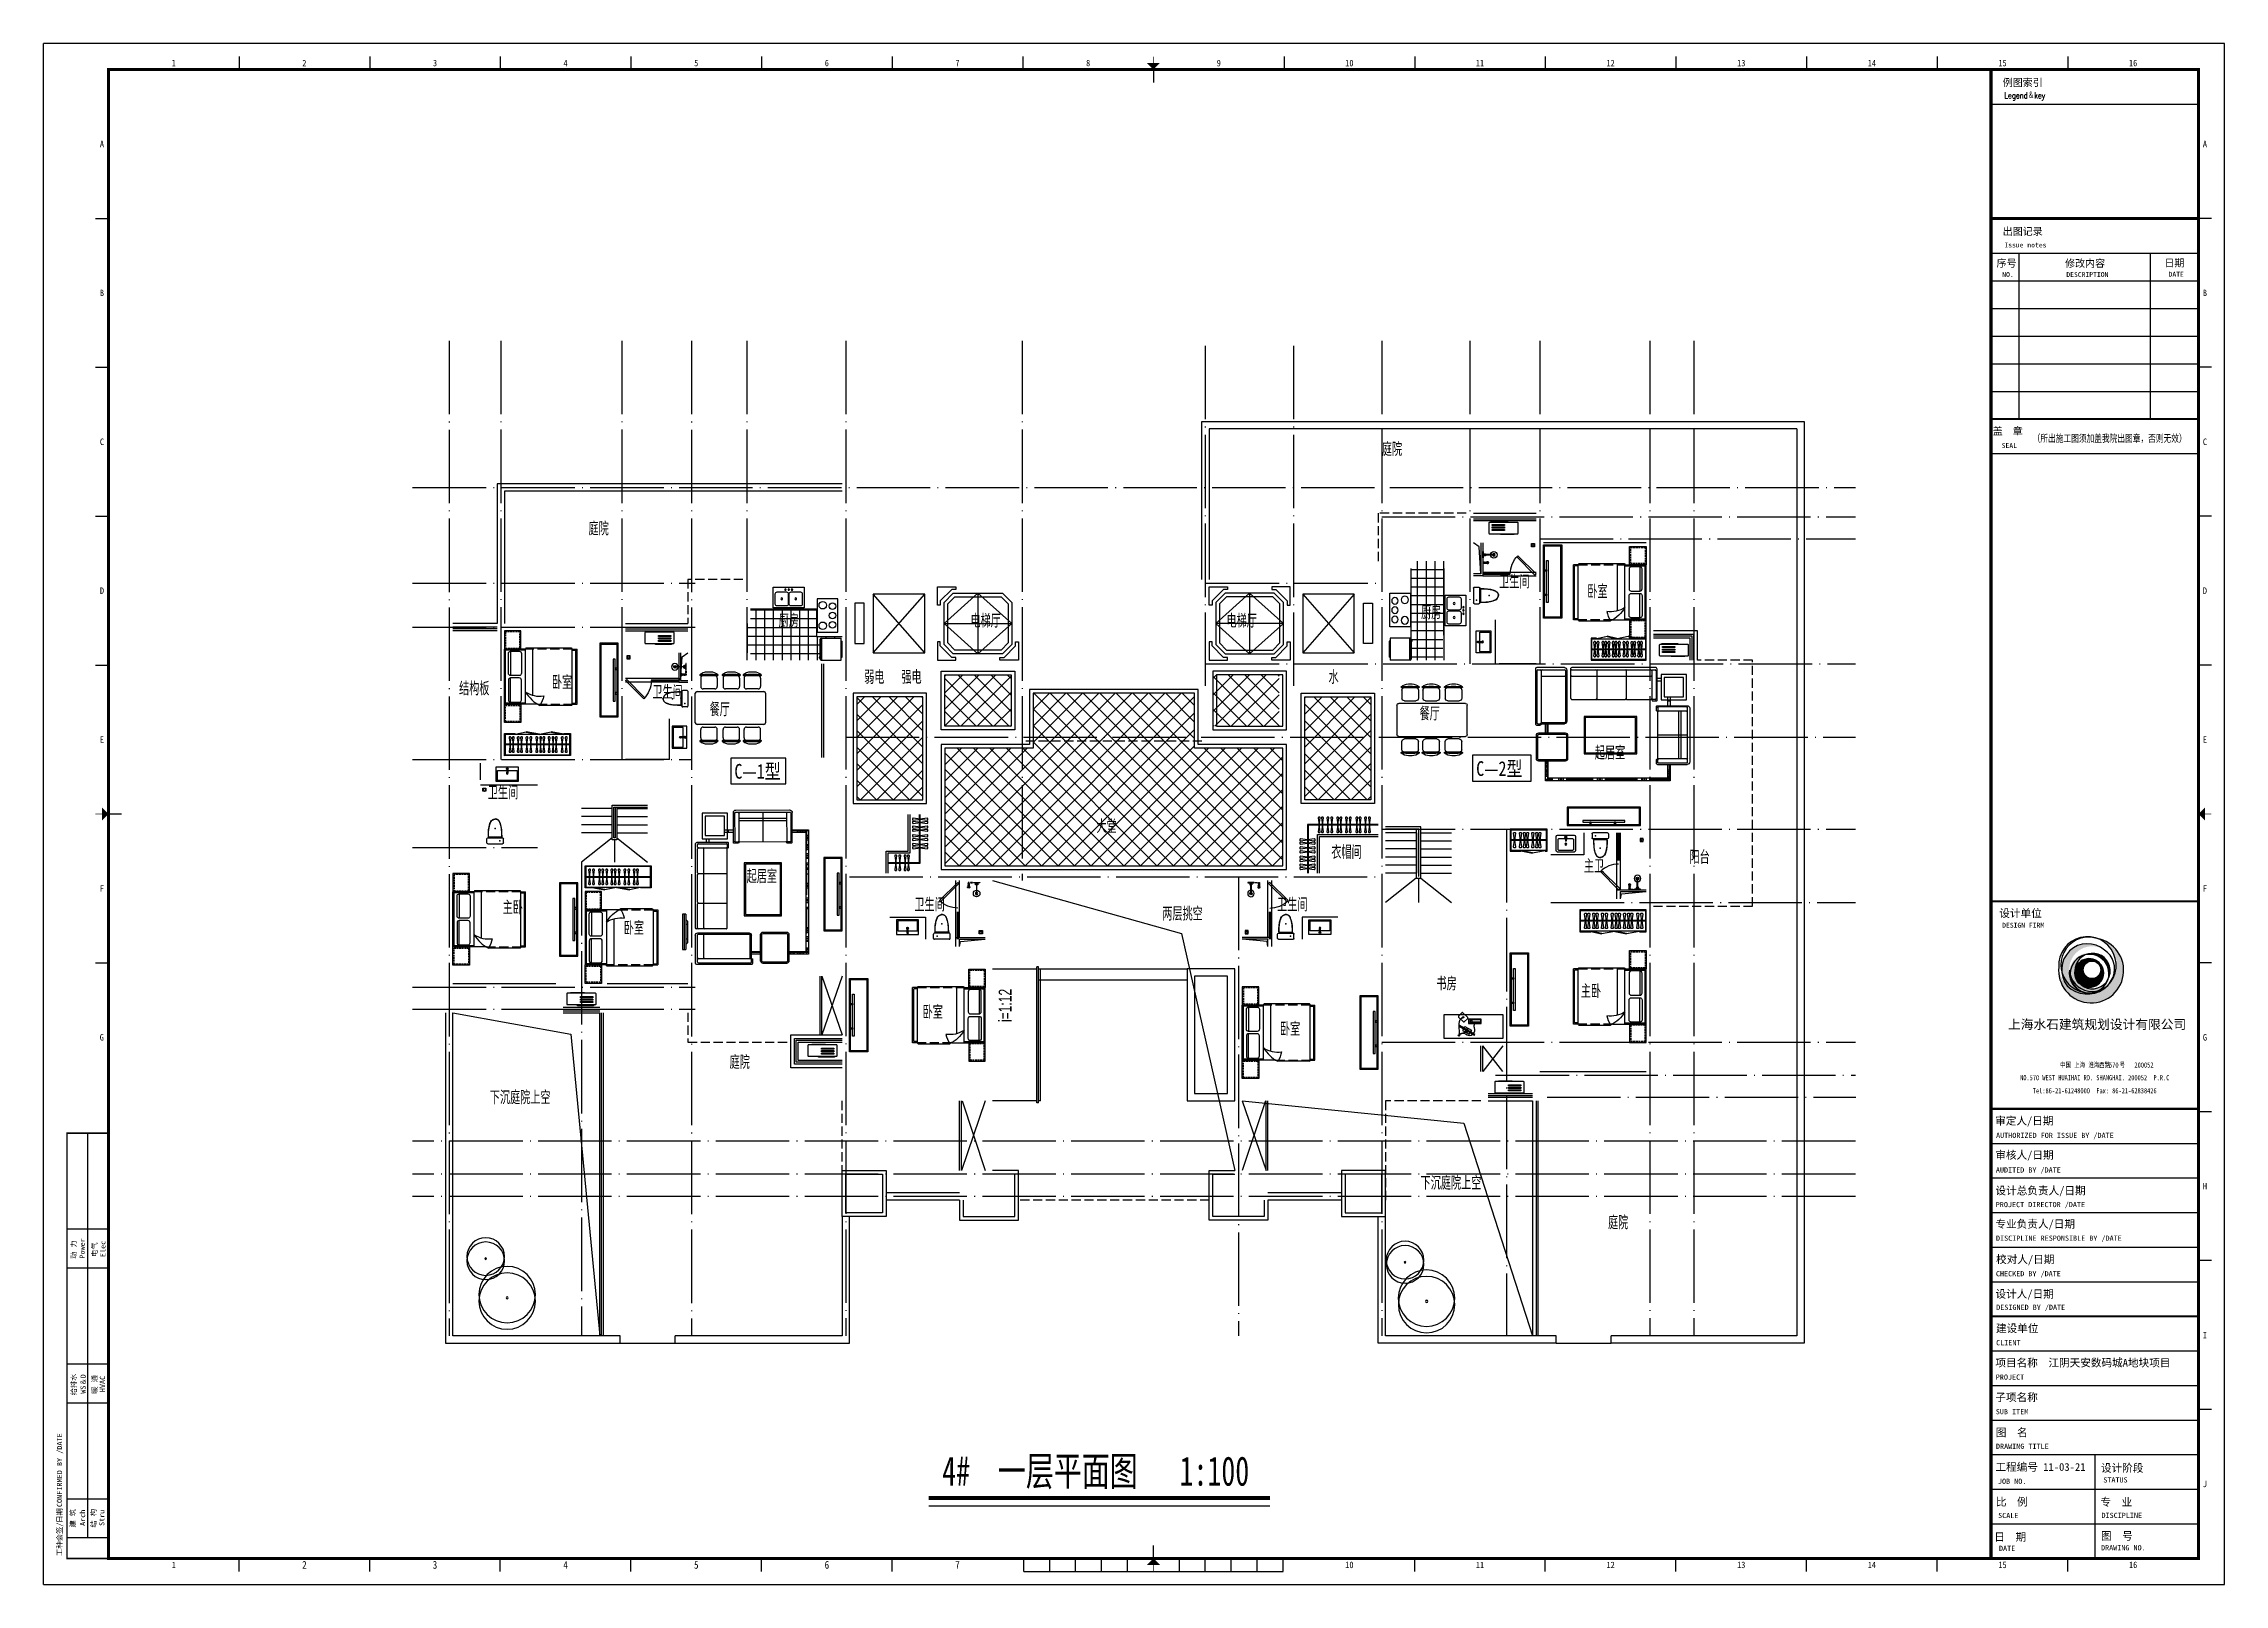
# Model space of a CAD drawing. Extents: x 921942 to 1159542, y -958603 to -790785.
# Drawn here: x 981342 to 1040742, y -916483 to -874529 of the extents above; entities that cross this region are included whole.
import ezdxf
from ezdxf.enums import TextEntityAlignment as Align

# ---------------------------------------------------------------- set-up
doc = ezdxf.new("R2010")
doc.units = 0
doc.header["$LTSCALE"] = 1000
doc.header["$MEASUREMENT"] = 0
doc.linetypes.add('DASH', pattern=[0.35, 0.25, -0.1])
doc.linetypes.add('DOTE', pattern=[2.42, 2, -0.2, 0.02, -0.2])
doc.layers.get('0').update_dxf_attribs({"linetype": 'CONTINUOUS'})
for name, color, linetype in [('BALCONY', 6, 'CONTINUOUS'), ('DIM_SYMB', 3, 'CONTINUOUS'), ('DOTE', 1, 'DOTE'), ('FACE', 2, 'CONTINUOUS'), ('PUB_TEXT', 7, 'CONTINUOUS'), ('STAIR', 2, 'CONTINUOUS'), ('TT', 7, 'CONTINUOUS'), ('WINDOW', 4, 'CONTINUOUS'), ('保温层', 30, 'CONTINUOUS'), ('厨卫', 8, 'CONTINUOUS'), ('图框', 255, 'CONTINUOUS'), ('家具', 8, 'CONTINUOUS'), ('平面填充', 250, 'CONTINUOUS'), ('树', 86, 'CONTINUOUS'), ('看线', 2, 'CONTINUOUS'), ('空调', 8, 'CONTINUOUS'), ('管道', 8, 'CONTINUOUS'), ('造型墙', 55, 'CONTINUOUS'), ('阳台', 6, 'CONTINUOUS'), ('面积线', 3, 'CONTINUOUS')]:
    doc.layers.add(name, color=color, linetype=linetype)
doc.layers.add('TEXT', color=161, linetype='CONTINUOUS', lineweight=15)
doc.styles.add('SA-HZ', font='sa-rs.shx', dxfattribs={"width": 0.85, "bigfont": 'sa-hz.shx'})
doc.styles.add('SHEET1', font='romanc.shx', dxfattribs={"width": 0.65, "bigfont": 'tssdchn.shx'})
doc.styles.get("Standard").update_dxf_attribs({"font": 'GBENOR', "bigfont": 'GBCBIG'})
doc.styles.add('TKZ1', font='SIMHEI.TTF', dxfattribs={"width": 0.7})
doc.styles.add('图签栏', font='SimSun.ttf')
doc.styles.add('长仿宋', font='SimSun.ttf', dxfattribs={"width": 0.7, "height": 5})
doc.styles.add('黑体', font='SIMHEI.TTF', dxfattribs={"width": 0.8})
pattern_1 = [(45, (33718.2, 5595.37), (-224.5064, 224.5064), []), (135, (33718.2, 5595.37), (-224.5064, -224.5064), [])]

msp = doc.modelspace()

# ---------------------------------------------------------------- texts
at = {"layer": 'PUB_TEXT'}
for s, height, style, width, p in [('C—1型', 400, '黑体', 0.8, (1000158, -894544)), ('C—2型', 400, '黑体', 0.8, (1020363, -894470)), ('4#  一层平面图   1:100', 797.47, '长仿宋', 0.7, (1005817, -913796))]:
    msp.add_text(s, height=height, dxfattribs=dict(at, style=style, width=width)).set_placement(p)
at = {"layer": 'TEXT', "style": 'SA-HZ', "width": 0.7}
msp.add_text('i=1:12', height=350, rotation=90, dxfattribs=at).set_placement((1007707, -901170))
at = {"layer": 'TT', "color": 0, "linetype": 'Continuous'}
for s, height, p in [('庭院', 367.5, (1017794, -885758)), ('庭院', 367.5, (996184, -887921)), ('卫生间', 367.5, (1020988, -889366)), ('厨房', 367.5, (1018861, -890205)), ('卧室', 367.5, (1023392, -889633)), ('厨房', 367.5, (1001364, -890432)), ('电梯厅', 367.5, (1006587, -890433)), ('电梯厅', 367.5, (1013562, -890433)), ('弱电', 367.5, (1003695, -891963)), ('强电', 367.5, (1004706, -891963)), ('水', 368, (1016341, -891963)), ('结构板', 367.5, (992658, -892275)), ('卧室', 367.5, (995188, -892107)), ('卫生间', 367.5, (997923, -892372)), ('餐厅', 367.5, (999482, -892845)), ('餐厅', 367.5, (1018820, -892959)), ('起居室', 367.5, (1023595, -894025)), ('卫生间', 367.5, (993441, -895110)), ('大堂', 367.5, (1010018, -896029)), ('衣帽间', 367.5, (1016417, -896732)), ('主卫', 367.5, (1023297, -897111)), ('阳台', 367.5, (1026173, -896869)), ('起居室', 367.5, (1000491, -897390)), ('主卧', 367.5, (993846, -898238)), ('卫生间', 367.5, (1005060, -898161)), ('两层挑空', 367.5, (1011814, -898407)), ('卫生间', 367.5, (1014941, -898161)), ('卧室', 367.5, (997144, -898798)), ('书房', 367.5, (1019282, -900311)), ('主卧', 367.5, (1023213, -900516)), ('卧室', 367.5, (1005285, -901086)), ('卧室', 367.5, (1015018, -901546)), ('庭院', 367.5, (1000027, -902448)), ('下沉庭院上空', 367.5, (993496, -903410)), ('下沉庭院上空', 367.5, (1018848, -905739))]:
    msp.add_text(s, height=height, dxfattribs=at).set_placement(p)
msp.add_text('庭院', height=367.5, rotation=0, dxfattribs=at).set_placement((1023954, -906817))

# ---------------------------------------------------------------- blocks, each defined once
blk = doc.blocks.new('空调机')
at = {"layer": '空调', "color": 8}
for p, q in [((2416486, -275315), (2416486, -275325)), ((2416849, -275305), (2416496, -275305)), ((2416859, -275325), (2416859, -275315))]:
    blk.add_line(p, q, dxfattribs=at)
blk.add_lwpolyline([(2416186, -275325), (2416946, -275325, -0.414214), (2416966, -275345), (2416966, -275615, -0.414214), (2416946, -275635), (2416186, -275635, -0.414214), (2416166, -275615), (2416166, -275345, -0.414214)], format="xyb", close=True, dxfattribs=at)
for points in [[(2416256, -275445), (2416592, -275445), (2416592, -275416), (2416256, -275416)], [(2416256, -275511), (2416592, -275511), (2416592, -275482), (2416256, -275482)], [(2416256, -275577), (2416592, -275577), (2416592, -275548), (2416256, -275548)], [(2416235, -275664), (2416675, -275664), (2416675, -275649), (2416235, -275649)]]:
    blk.add_lwpolyline(points, close=True, dxfattribs=at)
for centre, start, end in [((2416496, -275315), 90, 180), ((2416849, -275315), 0, 90)]:
    blk.add_arc(centre, 10, start, end, dxfattribs=at)
blk = doc.blocks.new('dgfgf')
at = {"layer": '家具'}
blk.add_lwpolyline([(7597, -62676), (7147, -62676), (7147, -63176), (7597, -63176), (7597, -62676), (7517, -62676)], dxfattribs=at)
at = {"layer": '家具', "color": 251, "linetype": 'DASH', "ltscale": 0.2}
blk.add_lwpolyline([(7567, -62706), (7177, -62706), (7177, -63146), (7567, -63146)], close=True, dxfattribs=at)
blk = doc.blocks.new('A$C72813290')
at = {"layer": '家具'}
for p, q in [((579, 2000), (0, 2000)), ((0, 500), (0, 2000)), ((30, 530), (30, 1970)), ((579, 1970), (30, 1970)), ((170, 1945), (170, 1283)), ((579, 500), (579, 2010)), ((1830, 2030), (599, 2030)), ((779, 753), (779, 2030)), ((1850, 500), (1850, 2000)), ((1850, 2000), (1980, 2000)), ((1850, 1970), (1950, 1970)), ((1950, 530), (1950, 1970)), ((1980, 500), (1980, 2000)), ((170, 555), (170, 1217)), ((912, 500), (0, 500)), ((579, 530), (30, 530)), ((1830, 470), (967, 470)), ((1850, 530), (1950, 530)), ((1850, 500), (1980, 500))]:
    blk.add_line(p, q, dxfattribs=at)
at = {"layer": '家具', "linetype": 'DASH'}
for p, q in [((1850, 2000), (579, 2000)), ((912, 500), (1850, 500))]:
    blk.add_line(p, q, dxfattribs=at)
at = {"layer": '家具'}
for points in [[(170, 1945), (405, 1945, -0.414214), (465, 1885), (465, 1343, -0.414214), (405, 1283), (170, 1283, -0.414214), (110, 1343), (110, 1885, -0.414214)], [(170, 555), (405, 555, 0.414214), (465, 615), (465, 1157, 0.414214), (405, 1217), (170, 1217, 0.414214), (110, 1157), (110, 615, 0.414214)]]:
    blk.add_lwpolyline(points, format="xyb", close=True, dxfattribs=at)
blk.add_lwpolyline([(579, 833, 0.180302), (1071, 725, -0.088637), (967, 470, 28871.271551)], format="xyb", dxfattribs=at)
for centre, radius, start, end in [((599, 2010), 20, 90, 180), ((1819, 2001), 30.7, 357.68839, 69.69174), ((1392, 1313), 944, 210.60747, 243.27731), ((1819, 499), 30.7, 290.35664, 2.31522)]:
    blk.add_arc(centre, radius, start, end, dxfattribs=at)
blk.add_blockref('dgfgf', (-7147, 65176), dxfattribs=at)
at = {"layer": '家具', "xscale": -1, "rotation": 180}
blk.add_blockref('dgfgf', (-7147, -62676), dxfattribs=at)
blk = doc.blocks.new('sderg fhfgjghj')
at = {"layer": '家具'}
blk.add_line((934, 186), (934, 206), dxfattribs=at)
at = {"layer": '家具', "color": 8}
for p, q in [((-553, -83), (1212, -84)), ((-553, -103), (1212, -104))]:
    blk.add_line(p, q, dxfattribs=at)
at = {"layer": '家具'}
for points in [[(-390, 187), (-390, 207), (-573, 207), (-573, -393), (1232, -394), (1232, 206), (934, 206)], [(-388, 187), (934, 186), (1212, 186), (1212, -374), (-553, -373), (-553, 187), (-388, 187)]]:
    blk.add_lwpolyline(points, dxfattribs=at)
at = {"layer": '家具', "color": 8}
for points in [[(-479, -280), (-452, -93), (-479, 93, -0.459921), (-459, 117), (-445, 117, -0.459921), (-425, 93), (-452, -93), (-425, -280, -0.459921), (-445, -303), (-459, -303, -0.459921)], [(-372, -280), (-346, -93), (-372, 93, -0.459921), (-353, 117), (-338, 117, -0.459921), (-319, 93), (-346, -93), (-319, -280, -0.459921), (-338, -303), (-353, -303, -0.459921)], [(-209, -280), (-182, -93), (-209, 93, -0.459921), (-189, 117), (-175, 117, -0.459921), (-155, 93), (-182, -93), (-155, -280, -0.459921), (-175, -303), (-189, -303, -0.459921)], [(-120, -280), (-93, -93), (-120, 93, -0.459921), (-100, 117), (-86, 117, -0.459921), (-66, 93), (-93, -93), (-66, -280, -0.459921), (-86, -303), (-100, -303, -0.459921)], [(-13, -280), (13, -93), (-13, 93, -0.459921), (6, 117), (21, 117, -0.459921), (40, 93), (13, -93), (40, -280, -0.459921), (21, -303), (6, -303, -0.459921)], [(128, -280), (155, -93), (128, 93, -0.459921), (148, 117), (162, 117, -0.459921), (182, 93), (155, -93), (182, -280, -0.459921), (162, -303), (148, -303, -0.459921)], [(217, -280), (244, -93), (217, 93, -0.459921), (236, 117), (251, 117, -0.459921), (270, 93), (244, -93), (270, -280, -0.459921), (251, -303), (236, -303, -0.459921)], [(323, -280), (350, -93), (323, 93, -0.459921), (343, 117), (357, 117, -0.459921), (377, 93), (350, -93), (377, -280, -0.459921), (357, -303), (343, -303, -0.459921)], [(483, -280), (510, -93), (483, 93, -0.459921), (503, 117), (518, 117, -0.459921), (537, 93), (510, -93), (537, -280, -0.459921), (518, -303), (503, -303, -0.459921)], [(590, -280), (617, -93), (590, 93, -0.459921), (610, 117), (624, 117, -0.459921), (644, 93), (617, -93), (644, -280, -0.459921), (624, -303), (610, -303, -0.459921)], [(737, -280), (764, -93), (737, 93, -0.459921), (757, 117), (771, 117, -0.459921), (791, 93), (764, -93), (791, -280, -0.459921), (771, -303), (757, -303, -0.459921)], [(826, -280), (852, -93), (826, 93, -0.459921), (845, 117), (860, 117, -0.459921), (879, 93), (852, -93), (879, -280, -0.459921), (860, -303), (845, -303, -0.459921)], [(961, -280), (988, -93), (961, 93, -0.459921), (981, 117), (995, 117, -0.459921), (1015, 93), (988, -93), (1015, -280, -0.459921), (995, -303), (981, -303, -0.459921)], [(1049, -280), (1076, -93), (1049, 93, -0.459921), (1069, 117), (1083, 117, -0.459921), (1103, 93), (1076, -93), (1103, -280, -0.459921), (1083, -303), (1069, -303, -0.459921)]]:
    blk.add_lwpolyline(points, format="xyb", close=True, dxfattribs=at)
at = {"layer": '家具'}
for points in [[(-388, 196), (-40, 259), (-39, 250), (-386, 187)], [(276, 196), (-40, 259), (-42, 250), (274, 187)], [(278, 196), (640, 259), (642, 249), (280, 186)], [(934, 196), (640, 259), (638, 249), (932, 186)]]:
    blk.add_lwpolyline(points, close=True, dxfattribs=at)
blk = doc.blocks.new('A$C2FB07499')
at = {"layer": '家具', "ltscale": 0.5}
blk.add_lwpolyline([(500, 0), (0, 0), (0, 2000), (500, 2000)], close=True, dxfattribs=at)
at = {"layer": '家具', "color": 251, "ltscale": 40}
for points in [[(470, 30), (30, 30), (30, 1970), (470, 1970)], [(368, 1572), (415, 1572), (415, 428), (368, 428)], [(415, 1381), (480, 1381), (480, 1343), (415, 1343)], [(415, 717), (480, 717), (480, 679), (415, 679)]]:
    blk.add_lwpolyline(points, close=True, dxfattribs=at)
blk = doc.blocks.new('fdgfhghjy')
at = {"layer": '家具'}
for p, q in [((-1102, 245), (-1102, 146)), ((-1002, 425), (-1002, -35)), ((-934, 420), (-709, 420)), ((-642, 353), (-642, 38)), ((-572, -1297), (-572, 518)), ((-522, 568), (278, 568)), ((328, 518), (328, -1297)), ((397, 38), (397, 353)), ((689, 420), (464, 420)), ((757, -35), (757, 425)), ((857, 146), (857, 245)), ((-1102, -363), (-1102, -462)), ((-1002, -183), (-1002, -643)), ((-934, -30), (-709, -30)), ((-934, -188), (-709, -188)), ((-642, -255), (-642, -570)), ((397, -570), (397, -255)), ((689, -30), (464, -30)), ((689, -188), (464, -188)), ((757, -643), (757, -183)), ((857, -462), (857, -363)), ((-1102, -936), (-1102, -1035)), ((-1002, -755), (-1002, -1215)), ((-934, -638), (-709, -638)), ((-934, -760), (-709, -760)), ((-642, -828), (-642, -1143)), ((397, -1143), (397, -828)), ((689, -638), (464, -638)), ((689, -760), (464, -760)), ((757, -1215), (757, -755)), ((857, -1035), (857, -936)), ((-934, -1210), (-709, -1210)), ((278, -1347), (-522, -1347)), ((689, -1210), (464, -1210))]:
    blk.add_line(p, q, dxfattribs=at)
for centre, radius, start, end in [((-786, 235), 316, 139.27346, 178.23486), ((-786, 156), 316, 181.76514, 220.72654), ((1676, 195), 2713, 174.8023, 185.1977), ((-1018, 435), 10, 67.33001, 139.27346), ((-1022, 425), 20, 0, 67.33001), ((-934, 353), 67.5, 90, 180), ((-934, 38), 67.5, 180, 270), ((-709, 353), 67.5, 0, 90), ((-709, 38), 67.5, 270, 0), ((-522, 518), 50, 90, 180), ((278, 518), 50, 0, 90), ((464, 353), 67.5, 90, 180), ((464, 38), 67.5, 180, 270), ((689, 353), 67.5, 0, 90), ((689, 38), 67.5, 270, 0), ((777, 425), 20, 112.66999, 180), ((773, 435), 10, 40.72654, 112.66999), ((541, 235), 316, 1.76514, 40.72654), ((-1921, 195), 2713, 354.8023, 5.1977), ((541, 156), 316, 319.27346, 358.23486), ((-786, -373), 316, 139.27346, 178.23486), ((-786, -453), 316, 181.76514, 220.72654), ((1676, -413), 2713, 174.8023, 185.1977), ((-1018, -44), 10, 220.72654, 292.66999), ((-1018, -174), 10, 67.33001, 139.27346), ((-1022, -35), 20, 292.66999, 0), ((-1022, -183), 20, 0, 67.33001), ((-934, -255), 67.5, 90, 180), ((-934, -570), 67.5, 180, 270), ((-709, -255), 67.5, 0, 90), ((-709, -570), 67.5, 270, 0), ((464, -255), 67.5, 90, 180), ((464, -570), 67.5, 180, 270), ((689, -255), 67.5, 0, 90), ((689, -570), 67.5, 270, 0), ((777, -35), 20, 180, 247.33001), ((777, -183), 20, 112.66999, 180), ((773, -44), 10, 247.33001, 319.27346), ((773, -174), 10, 40.72654, 112.66999), ((541, -373), 316, 1.76514, 40.72654), ((-1921, -413), 2713, 354.8023, 5.1977), ((541, -453), 316, 319.27346, 358.23486), ((-786, -945), 316, 139.27346, 178.23486), ((-786, -1025), 316, 181.76514, 220.72654), ((1676, -985), 2713, 174.8023, 185.1977), ((-1018, -652), 10, 220.72654, 292.66999), ((-1018, -746), 10, 67.33001, 139.27346), ((-1022, -643), 20, 292.66999, 0), ((-1022, -755), 20, 0, 67.33001), ((-934, -828), 67.5, 90, 180), ((-934, -1143), 67.5, 180, 270), ((-709, -828), 67.5, 0, 90), ((-709, -1143), 67.5, 270, 0), ((464, -828), 67.5, 90, 180), ((464, -1143), 67.5, 180, 270), ((689, -828), 67.5, 0, 90), ((689, -1143), 67.5, 270, 0), ((777, -643), 20, 180, 247.33001), ((777, -755), 20, 112.66999, 180), ((773, -652), 10, 247.33001, 319.27346), ((773, -746), 10, 40.72654, 112.66999), ((541, -945), 316, 1.76514, 40.72654), ((-1921, -985), 2713, 354.8023, 5.1977), ((541, -1025), 316, 319.27346, 358.23486), ((-1018, -1225), 10, 220.72654, 292.66999), ((-1022, -1215), 20, 292.66999, 0), ((-522, -1297), 50, 180, 270), ((278, -1297), 50, 270, 0), ((777, -1215), 20, 180, 247.33001), ((773, -1225), 10, 247.33001, 319.27346)]:
    blk.add_arc(centre, radius, start, end, dxfattribs=at)
blk = doc.blocks.new('aswqdfrsgfh')
at = {"layer": '厨卫', "linetype": 'ByBlock'}
for p, q in [((-513, 299), (-513, -260)), ((401, 299), (-513, 299)), ((401, -260), (401, 299)), ((-513, -260), (401, -260))]:
    blk.add_line(p, q, dxfattribs=at)
for centre, radius in [((-310, 159), 88.9), ((-56, 159), 88.9), ((198, 159), 88.9), ((-336, -108), 102), ((223, -108), 102)]:
    blk.add_circle(centre, radius, dxfattribs=at)
blk = doc.blocks.new('asfsdgdfh')
at = {"layer": '厨卫'}
for p, q in [((-103, -121), (-103, -33)), ((-73, -121), (-73, -33))]:
    blk.add_line(p, q, dxfattribs=at)
blk.add_lwpolyline([(212, 214), (-388, 214), (-388, -186), (212, -186)], close=True, dxfattribs=at)
blk.add_lwpolyline([(-73, -86), (172, -86, 0.414214), (182, -76), (182, 174, 0.414214), (172, 184), (-348, 184, 0.414214), (-358, 174), (-358, -76, 0.414214), (-348, -86), (-103, -86)], format="xyb", dxfattribs=at)
for radius in [25, 20]:
    blk.add_circle((-88, -11), radius, dxfattribs=at)
for centre, radius, start, end in [((-88, -138), 23, 99.48812, 80.51188), ((-88, -138), 12.3, 106.41355, 73.58645), ((-88, -138), 10.7, 108.39514, 71.60486), ((218, -111), 310, 175.50816, 184.49184), ((-88, -87), 2.86, 0, 180), ((-88, -136), 2.86, 180, 0), ((-394, -111), 310, 355.50816, 4.49184)]:
    blk.add_arc(centre, radius, start, end, dxfattribs=at)
for centre in [(-88, -33), (-88, -42), (-88, -44)]:
    blk.add_ellipse(centre, major_axis=(-15.3, 0), ratio=0.448066, start_param=3.141593, end_param=6.283185, dxfattribs=at)
blk = doc.blocks.new('asfdgfhgfh')
at = {"layer": '厨卫', "lineweight": -3}
for p, q in [((-222, -50), (-222, -125)), ((-222, -72), (-192, -72)), ((-192, -50), (-192, -125)), ((-12, -37), (-12, -27)), ((4, -42), (4, -315)), ((14, -315), (14, -42)), ((31, -37), (31, -27))]:
    blk.add_line(p, q, dxfattribs=at)
at = {"layer": '厨卫', "color": 8}
for p, q in [((-6, -37), (-6, -27)), ((24, -34), (24, -27))]:
    blk.add_line(p, q, dxfattribs=at)
at = {"layer": '厨卫', "lineweight": -3}
for points in [[(-195, -40), (-195, -12), (-219, -12), (-219, -40)], [(-1, -27), (-46, -27), (-76, -22), (-76, -12)], [(-76, -12), (94, -12), (94, -22), (64, -27), (19, -27)], [(-19, -61), (-29, -61), (-29, -57), (-19, -57)], [(4, -82), (-19, -82), (-19, -37), (-6, -37)], [(24, -37), (37, -37), (37, -82), (14, -82)], [(37, -57), (47, -57), (47, -61), (37, -61)]]:
    blk.add_lwpolyline(points, dxfattribs=at)
for points in [[(-162, -12), (-162, -22), (-106, -22), (-106, -12)], [(40, -12), (40, -22), (-22, -22), (-22, -12)]]:
    blk.add_lwpolyline(points, close=True, dxfattribs=at)
at = {"layer": '厨卫', "color": 8}
for points in [[(4, -62), (-6, -62), (-6, -34), (-1, -34)], [(19, -34), (24, -34), (24, -62), (14, -62)]]:
    blk.add_lwpolyline(points, dxfattribs=at)
blk.add_lwpolyline([(19, -22), (19, -42), (-1, -42), (-1, -22)], close=True, dxfattribs=at)
for centre, radius in [((-207, -50), 15), ((-207, -99), 15), ((9, -315), 5)]:
    blk.add_circle(centre, radius, dxfattribs=at)
at = {"layer": '厨卫', "lineweight": -3}
blk.add_circle((9, -315), 89.5, dxfattribs=at)
for centre, start, end in [((-239, -119), 286.41807, 340.32674), ((-175, -119), 199.67326, 253.58193)]:
    blk.add_arc(centre, 17.7, start, end, dxfattribs=at)
at = {"layer": '厨卫', "color": 8}
for centre, radius, start, end in [((-207, -50), 17, 133.33592, 208.07249), ((-207, -99), 17, 151.92751, 28.07249), ((-207, -50), 17, 331.92751, 46.66408), ((9, -315), 35, 98.21321, 81.78679), ((9, -315), 9, 123.74899, 56.25101)]:
    blk.add_arc(centre, radius, start, end, dxfattribs=at)
at = {"layer": '厨卫', "lineweight": -3, "extrusion": (0, 0, -1)}
for centre, major_axis, ratio, start_param, end_param in [((-207, -147), (33.6, 0), 0.612909, -0.37962, 3.521213), ((-207, -138), (31.4, 0), 0.47884, -1.072899, 4.214492)]:
    blk.add_ellipse(centre, major_axis=major_axis, ratio=ratio, start_param=start_param, end_param=end_param, dxfattribs=at)
blk = doc.blocks.new('aswfdgdfh')
at = {"layer": '厨卫'}
blk.add_lwpolyline([(43, -43), (43, 43), (-43, 43), (-43, -43)], close=True, dxfattribs=at)
at = {"layer": '厨卫', "color": 8}
for points in [[(-33, 0), (-33, 1), (-17, 1), (-17, 0)], [(-24, 23), (-22, 24), (-11, 13), (-13, 12)], [(0, 33), (1, 33), (1, 17), (0, 17)], [(23, 24), (24, 22), (13, 11), (12, 13)], [(33, 0), (33, -1), (17, -1), (17, 0)], [(-23, -24), (-24, -22), (-13, -11), (-12, -13)], [(0, -33), (-1, -33), (-1, -17), (0, -17)], [(24, -23), (22, -24), (11, -13), (13, -12)]]:
    blk.add_lwpolyline(points, close=True, dxfattribs=at)
blk.add_circle((0, 0), 36.6, dxfattribs=at)
blk = doc.blocks.new('DR2045')
at = {"color": 0, "linetype": 'ByBlock'}
for p, q in [((0, 0), (-1.1, -1.1)), ((0, 0), (17, -17)), ((-1.1, -1.1), (15.9, -18))]:
    blk.add_line(p, q, dxfattribs=at)
blk.add_arc((0, 0), 24, 270, 315, dxfattribs=at)
blk = doc.blocks.new('asfdgfh')
at = {"layer": '厨卫', "ltscale": 100}
for p, q in [((-266, -207, 0), (-266, -92, 0)), ((159, -67, 0), (-241, -67, 0)), ((159, -232, 0), (-241, -232, 0)), ((145, -40, 0), (-228, -40, 0)), ((184, -207, 0), (184, -92, 0))]:
    blk.add_line(p, q, dxfattribs=at)
for centre, radius, start, end in [((-241, -92, 0), 25, 90, 180), ((-241, -207, 0), 25, 180, 270), ((-261, -39, 0), 33.7, 303.61571, 10.84697), ((178, -39, 0), 33.9, 169.31129, 235.13473), ((159, -92, 0), 25, 0, 90), ((159, -207, 0), 25, 270, 0)]:
    blk.add_arc(centre, radius, start, end, dxfattribs=at)
for points, knots in [([(-227, -33, 0), (-227, 85, 0), (-226, 243, 0), (-137, 424, 0), (-69, 441, 0), (-41, 448, 0)], [0, 0, 0, 0, 355.24272, 473.249847, 556.576042, 556.576042, 556.576042, 556.576042]), ([(-222, -41, 0), (-222, -2, 0), (-222, 29, 0), (-220, 90, 0), (-219, 121, 0), (-213, 182, 0), (-208, 213, 0), (-198, 258, 0), (-194, 273, 0), (-187, 296, 0), (-184, 303, 0), (-180, 315, 0), (-179, 319, 0), (-176, 326, 0), (-174, 330, 0), (-170, 341, 0), (-167, 348, 0), (-160, 363, 0), (-156, 369, 0), (-148, 382, 0), (-143, 389, 0), (-134, 400, 0), (-129, 405, 0), (-121, 412, 0), (-118, 414, 0), (-112, 418, 0), (-109, 420, 0), (-102, 423, 0), (-99, 425, 0), (-92, 428, 0), (-89, 429, 0), (-78, 433, 0), (-71, 435, 0), (-56, 440, 0), (-48, 441, 0), (-40, 443, 0)], [0, 0, 0, 0, 92.762674, 92.762674, 185.525347, 185.525347, 278.288021, 278.288021, 324.669358, 324.669358, 347.860026, 347.860026, 359.45536, 359.45536, 371.050694, 371.050694, 394.241363, 394.241363, 417.432031, 417.432031, 440.6227, 440.6227, 463.813368, 463.813368, 475.408702, 475.408702, 487.004036, 487.004036, 498.599371, 498.599371, 510.194705, 510.194705, 533.385373, 533.385373, 556.576042, 556.576042, 556.576042, 556.576042]), ([(140, -40, 0), (140, -2, 0), (139, 29, 0), (138, 90, 0), (136, 121, 0), (130, 182, 0), (125, 213, 0), (115, 258, 0), (111, 273, 0), (104, 296, 0), (101, 303, 0), (97, 315, 0), (96, 319, 0), (93, 326, 0), (92, 330, 0), (87, 341, 0), (84, 348, 0), (77, 363, 0), (73, 369, 0), (65, 382, 0), (61, 389, 0), (51, 400, 0), (46, 405, 0), (38, 412, 0), (35, 414, 0), (29, 418, 0), (26, 420, 0), (20, 423, 0), (16, 425, 0), (10, 428, 0), (6, 429, 0), (-4, 433, 0), (-12, 435, 0), (-27, 440, 0), (-35, 441, 0), (-43, 443, 0)], [0, 0, 0, 0, 92.762674, 92.762674, 185.525347, 185.525347, 278.288021, 278.288021, 324.669358, 324.669358, 347.860026, 347.860026, 359.45536, 359.45536, 371.050694, 371.050694, 394.241363, 394.241363, 417.432031, 417.432031, 440.6227, 440.6227, 463.813368, 463.813368, 475.408702, 475.408702, 487.004036, 487.004036, 498.599371, 498.599371, 510.194705, 510.194705, 533.385373, 533.385373, 556.576042, 556.576042, 556.576042, 556.576042]), ([(145, -33, 0), (144, 85, 0), (143, 243, 0), (54, 424, 0), (-13, 441, 0), (-41, 448, 0)], [0, 0, 0, 0, 355.24272, 473.249847, 556.576042, 556.576042, 556.576042, 556.576042])]:
    blk.add_open_spline(points, degree=3, knots=knots, dxfattribs=at)
at = {"layer": '厨卫'}
for p in [(-42, 189, 0), (-171, -149, 0)]:
    blk.add_point(p, dxfattribs=at)
blk = doc.blocks.new('A$C25AA54E1')
at = {"layer": '家具', "ltscale": 20}
for p, q in [((884, 2199), (884, 3017)), ((918, 3081), (3211, 3081)), ((3234, 2997), (3234, 3061)), ((3234, 2234), (3234, 2996)), ((3347, 3015), (3347, 1617)), ((3413, 3081), (4163, 3081)), ((4198, 3046), (4198, 1539)), ((1, 1972), (0, 511)), ((883, 2042), (71, 2042)), ((871, 614), (872, 1868)), ((1012, 2176), (906, 2176)), ((906, 1914), (906, 2019)), ((1712, 2211), (1057, 2211)), ((3212, 2211), (1757, 2211)), ((1443, 1750), (2878, 1750)), ((1443, 728), (1443, 1750)), ((2878, 1750), (2878, 728)), ((3325, 1234), (3325, 597)), ((4110, 1300), (3391, 1300)), ((4024, 1551), (3413, 1551)), ((4047, 1574), (4047, 1539)), ((4175, 1516), (4070, 1516)), ((4176, 597), (4176, 1234)), ((2878, 728), (1443, 728)), ((882, 440), (70, 440)), ((905, 463), (905, 568)), ((3391, 531), (4110, 531))]:
    blk.add_line(p, q, dxfattribs=at)
at = {"layer": '家具', "color": 8}
for p, q in [((918, 2994), (918, 2234)), ((1011, 3017), (942, 3017)), ((1034, 2994), (1034, 2234)), ((1711, 3017), (1058, 3017)), ((1734, 2996), (1734, 2234)), ((2511, 3017), (1758, 3017)), ((2534, 2996), (2534, 2234)), ((3211, 3017), (2558, 3017)), ((3380, 2996), (3380, 1606)), ((4070, 3017), (3403, 3017)), ((4047, 2994), (4047, 1574)), ((4140, 3017), (4070, 3017)), ((4163, 2994), (4163, 1574)), ((3211, 2846), (1058, 2846)), ((4025, 2846), (3403, 2846)), ((64, 1915), (65, 1985)), ((65, 1869), (64, 1915)), ((64, 569), (65, 1872)), ((87, 1892), (849, 1891)), ((87, 1892), (849, 1891)), ((88, 2008), (848, 2007)), ((88, 1892), (848, 1891)), ((236, 592), (236, 1892)), ((293, 592), (293, 1892)), ((503, 2041), (503, 2042)), ((603, 2178), (536, 2178)), ((871, 1984), (871, 1914)), ((941, 2211), (1012, 2211)), ((65, 1242), (871, 1241)), ((1476, 1717), (2845, 1717)), ((1476, 761), (1476, 1717)), ((2845, 1717), (2845, 761)), ((3360, 1234), (3360, 597)), ((4110, 1265), (3391, 1265)), ((4047, 1584), (3402, 1584)), ((3876, 1551), (3876, 1303)), ((3918, 1551), (3918, 1302)), ((4140, 1551), (4070, 1551)), ((4141, 597), (4141, 1234)), ((2845, 761), (1476, 761)), ((64, 499), (64, 569)), ((87, 592), (848, 591)), ((87, 476), (848, 475)), ((606, 292), (536, 292)), ((603, 250), (536, 250)), ((606, 208), (536, 208)), ((606, 158), (536, 158)), ((606, 116), (536, 116)), ((606, 74), (536, 74)), ((1105, 44), (536, 44)), ((561, 440), (561, 0)), ((603, 440), (603, 128)), ((606, 86), (603, 86)), ((686, 70), (686, 0)), ((728, 70), (728, 0)), ((770, 70), (770, 0)), ((812, 70), (812, 0)), ((871, 498), (871, 568)), ((938, 70), (938, 0)), ((979, 70), (979, 0)), ((1021, 70), (1021, 0)), ((1063, 70), (1063, 0)), ((1189, 70), (1189, 0)), ((1231, 70), (1231, 0)), ((1273, 70), (1273, 0)), ((1314, 70), (1314, 0)), ((1440, 70), (1440, 0)), ((2310, 44), (1440, 44)), ((1482, 70), (1482, 0)), ((1574, 70), (1574, 0)), ((1616, 70), (1616, 0)), ((1741, 70), (1741, 0)), ((1993, 70), (1993, 0)), ((2035, 70), (2035, 0)), ((2076, 70), (2076, 0)), ((2118, 70), (2118, 0)), ((2394, 70), (2394, 0)), ((2436, 70), (2436, 0)), ((2478, 70), (2478, 0)), ((2520, 70), (2520, 0)), ((2645, 70), (2645, 0)), ((3365, 44), (2645, 44)), ((2687, 70), (2687, 0)), ((3198, 70), (3198, 0)), ((3240, 70), (3240, 0)), ((3281, 70), (3281, 0)), ((3323, 70), (3323, 0)), ((3391, 566), (4110, 566)), ((3449, 70), (3449, 0)), ((3491, 70), (3491, 0)), ((3533, 70), (3533, 0)), ((3575, 70), (3575, 0)), ((3750, 70), (3750, 0)), ((3930, 44), (3750, 44)), ((3792, 70), (3792, 0)), ((3834, 70), (3834, 0)), ((3930, 507), (3860, 507)), ((3918, 465), (3860, 465)), ((3930, 416), (3860, 416)), ((3930, 374), (3860, 374)), ((3918, 297), (3860, 297)), ((3930, 255), (3860, 255)), ((3930, 213), (3860, 213)), ((3918, 171), (3860, 171)), ((3930, 122), (3860, 122)), ((3876, 531), (3876, 0)), ((3918, 531), (3918, 128)), ((3930, 86), (3918, 86))]:
    blk.add_line(p, q, dxfattribs=at)
at = {"layer": '家具'}
for p, q in [((781, 2780), (884, 2780)), ((781, 2709), (884, 2709)), ((536, 2283), (536, 2042)), ((606, 2283), (606, 2042)), ((3860, 1302), (3860, 1551)), ((3930, 1300), (3930, 1551)), ((536, 440), (536, 0)), ((606, 440), (606, 70)), ((606, 70), (3860, 70)), ((3860, 70), (3860, 531)), ((3930, 0), (3930, 531)), ((536, 0), (3930, 0))]:
    blk.add_line(p, q, dxfattribs=at)
at = {"layer": '家具', "ltscale": 20}
blk.add_lwpolyline([(781, 2895), (781, 2199), (85, 2199), (85, 2895)], close=True, dxfattribs=at)
at = {"layer": '家具', "color": 8}
blk.add_lwpolyline([(698, 2812), (698, 2282), (169, 2282), (169, 2812)], close=True, dxfattribs=at)
at = {"layer": '家具', "ltscale": 20, "extrusion": (0, 0, -1)}
for centre, major_axis, ratio, start_param, end_param in [((953, 3021), (-49.4, 49.4), 1, 5.45018, 6.544088), ((3211, 3058), (16.4, 16.4), 1, -0.785398, 0.696689), ((4163, 3046), (24.6, 24.6), 1, -0.785398, 0.785398), ((906, 2199), (16.2, 16.2), 1, 2.356194, 3.926991), ((1012, 2234), (-16.2, 16.2), 1, 2.356194, 3.926991), ((1012, 2193), (12.7, 12.7), 0.942987, -0.815786, 2.325807), ((1057, 2234), (-16.2, 16.2), 1, 3.926991, 5.497787), ((1712, 2234), (-16.2, 16.2), 1, 2.356194, 3.926991), ((1757, 2234), (16.2, 16.2), 1, 2.356194, 3.926991), ((2512, 2234), (-16.2, 16.2), 1, 2.356194, 3.926991), ((2557, 2234), (16.2, 16.2), 1, 2.356194, 3.926991), ((3212, 2234), (-16.2, 16.2), 1, 2.356194, 3.926991), ((4024, 1574), (16.2, 16.2), 1, 0.785398, 2.356194), ((4175, 1539), (-16.2, 16.2), 1, 2.356194, 3.926991)]:
    blk.add_ellipse(centre, major_axis=major_axis, ratio=ratio, start_param=start_param, end_param=end_param, dxfattribs=at)
at = {"layer": '家具', "color": 8, "extrusion": (0, 0, -1)}
for centre, major_axis, start_param, end_param in [((942, 2994), (16.4, 16.4), 3.926991, 5.497787), ((1011, 2994), (16.4, 16.4), -0.785398, 0.785398), ((1058, 2994), (16.4, 16.4), 3.926991, 5.497787), ((1711, 2994), (-16.4, 16.4), 0.785398, 2.267485), ((1758, 2994), (16.4, 16.4), 4.0157, 5.497787), ((2511, 2994), (-16.4, 16.4), 0.785398, 2.267485), ((2558, 2994), (16.4, 16.4), 4.0157, 5.497787), ((3211, 2994), (-16.4, 16.4), 0.785398, 2.267485), ((3403, 2994), (16.4, 16.4), 4.0157, 5.497787), ((4023, 2994), (16.4, 16.4), -0.785398, 0.785398), ((4070, 2994), (-16.4, 16.4), 5.497787, 7.068583), ((4140, 2994), (16.4, 16.4), -0.785398, 0.785398), ((1058, 2869), (-16.4, 16.4), 3.926991, 5.409078), ((3211, 2822), (16.4, 16.4), -0.785398, 0.696689), ((3403, 2869), (-16.4, 16.4), 3.926991, 5.409078), ((4025, 2822), (-16.4, 16.4), 0.785398, 2.267485), ((941, 2234), (16.2, 16.2), 2.356194, 3.926991), ((4070, 1574), (16.2, 16.2), 2.356194, 3.926991), ((4140, 1574), (-16.2, 16.2), 2.356194, 3.926991)]:
    blk.add_ellipse(centre, major_axis=major_axis, ratio=1, start_param=start_param, end_param=end_param, dxfattribs=at)
at = {"layer": '家具', "ltscale": 20}
for centre, major_axis, ratio, start_param, end_param in [((3413, 3015), (-46.6, 46.6), 1, -0.785398, 0.785398), ((71, 1972), (49.7, 49.7), 1, 0.785398, 2.356194), ((848, 1914), (-16.2, 16.2), 1, 2.355029, 3.925825), ((849, 1868), (16.2, 16.2), 1, 5.496622, 7.067418), ((849, 1868), (16.2, 16.2), 1, 5.496622, 7.067418), ((889, 1914), (12.4, 12.4), 0.984307, 2.347446, 5.489038), ((883, 2019), (-16.2, 16.2), 1, 3.925825, 5.496622), ((3391, 1234), (-46.6, 46.6), 1, -0.785398, 0.785398), ((3413, 1617), (46.6, 46.6), 1, 2.356194, 3.926991), ((4070, 1539), (16.2, 16.2), 1, 2.356194, 3.926991), ((4110, 1234), (46.6, 46.6), 1, 5.497787, 7.068583), ((848, 614), (-16.2, 16.2), 1, 2.355029, 3.925825), ((3391, 597), (46.6, 46.6), 1, 2.356194, 3.926991), ((4110, 597), (-46.6, 46.6), 1, 2.356194, 3.926991), ((70, 511), (49.7, 49.7), 1, 2.356194, 3.926991), ((848, 568), (-16.2, 16.2), 1, 3.925825, 5.496622), ((888, 568), (12.4, 12.4), 0.984309, -0.794147, 2.347446), ((882, 463), (-16.2, 16.2), 1, 2.355029, 3.925825)]:
    blk.add_ellipse(centre, major_axis=major_axis, ratio=ratio, start_param=start_param, end_param=end_param, dxfattribs=at)
at = {"layer": '家具', "color": 8}
for centre, major_axis, start_param, end_param in [((1058, 2822), (16.4, 16.4), 0.785398, 2.267485), ((3211, 2869), (16.4, 16.4), 3.926991, 5.409078), ((3403, 2822), (16.4, 16.4), 0.785398, 2.267485), ((4025, 2869), (16.4, 16.4), 3.926991, 5.409078), ((88, 1915), (16.4, 16.4), 2.355029, 3.925825), ((88, 1869), (-16.4, 16.4), -0.786564, 0.784233), ((88, 1985), (-16.4, 16.4), -0.786564, 0.784233), ((89, 1869), (-16.4, 16.4), -0.697854, 0.784233), ((89, 1869), (16.4, 16.4), 0.872942, 2.355029), ((89, 1915), (-16.4, 16.4), 0.784233, 2.266319), ((89, 1915), (-16.4, 16.4), 0.784233, 2.266319), ((848, 1985), (16.2, 16.2), 5.496622, 7.067418), ((3391, 1234), (-22, 22), -0.785398, 0.785398), ((3402, 1606), (15.5, 15.5), 2.356194, 3.926991), ((4110, 1234), (22, 22), 5.497787, 7.068583), ((87, 615), (16.4, 16.4), 2.355029, 3.925825), ((3391, 597), (22, 22), 2.356194, 3.926991), ((4110, 597), (-22, 22), 2.356194, 3.926991), ((87, 569), (-16.4, 16.4), -0.786564, 0.784233), ((87, 499), (-16.4, 16.4), 0.784233, 2.355029), ((848, 498), (-16.2, 16.2), 2.355029, 3.925825)]:
    blk.add_ellipse(centre, major_axis=major_axis, ratio=1, start_param=start_param, end_param=end_param, dxfattribs=at)
blk = doc.blocks.new('dfdsf')
at = {"layer": '家具'}
for p, q in [((-5626, -27307), (-6081, -27307)), ((-6119, -27345), (-6119, -27726)), ((-6081, -27765), (-5626, -27765)), ((-5588, -27726), (-5588, -27345))]:
    blk.add_line(p, q, dxfattribs=at)
at = {"layer": '家具', "color": 8}
for p, q in [((-6068, -27695), (-6068, -27428)), ((-6049, -27409), (-5869, -27409)), ((-5658, -27714), (-6049, -27714)), ((-5872, -27364), (-5886, -27364)), ((-5867, -27351), (-5876, -27341)), ((-5867, -27377), (-5876, -27387)), ((-5870, -27392), (-5866, -27466)), ((-5866, -27466), (-5841, -27466)), ((-5854, -27345), (-5854, -27332)), ((-5854, -27383), (-5854, -27396)), ((-5837, -27392), (-5841, -27466)), ((-5831, -27341), (-5840, -27350)), ((-5831, -27387), (-5840, -27377)), ((-5838, -27409), (-5658, -27409)), ((-5835, -27364), (-5821, -27364)), ((-5639, -27428), (-5639, -27695))]:
    blk.add_line(p, q, dxfattribs=at)
for centre, radius in [((-5854, -27364), 32.3), ((-5855, -27549), 25.4), ((-5854, -27364), 18.8), ((-5855, -27549), 16)]:
    blk.add_circle(centre, radius, dxfattribs=at)
at = {"layer": '家具'}
for centre, start, end in [((-6081, -27345), 90, 180), ((-5626, -27345), 0, 90), ((-6081, -27726), 180, 270), ((-5626, -27726), 270, 0)]:
    blk.add_arc(centre, 38.1, start, end, dxfattribs=at)
at = {"layer": '家具', "color": 8}
for centre, start, end in [((-6049, -27428), 90, 180), ((-6049, -27695), 180, 270), ((-5658, -27428), 0, 90), ((-5658, -27695), 270, 0)]:
    blk.add_arc(centre, 19.1, start, end, dxfattribs=at)
blk = doc.blocks.new('wasfsdgdfh')
at = {"layer": '厨卫', "linetype": 'ByBlock'}
for p, q in [((-317, 406), (241, 406)), ((-317, -432), (-317, 406)), ((-190, 51), (-190, 305)), ((-140, 356), (140, 356)), ((140, 0), (-140, 0)), ((190, 305), (190, 51)), ((241, 406), (241, -432)), ((241, -432), (-317, -432)), ((-190, -330), (-190, -76)), ((-140, -25), (140, -25)), ((140, -381), (-140, -381)), ((190, -76), (190, -330))]:
    blk.add_line(p, q, dxfattribs=at)
at = {"layer": '厨卫', "linetype": 'ByBlock', "extrusion": (0, 0, -1)}
for centre, major_axis, start_param, end_param in [((-254, 76), (-13.5, 13.5), 3.926991, 10.210176), ((-254, -13), (-13.5, 13.5), 3.926991, 10.210176), ((-140, 305), (0.1, 50.8), 4.711206, 6.282002), ((-140, 51), (-0.1, 50.8), 3.142779, 4.713576), ((0, 178), (-18, 18), 3.926991, 10.210176), ((140, 305), (-0.1, 50.8), 0.001187, 1.571983), ((140, 51), (0.1, 50.8), 1.569613, 3.140409), ((-254, -102), (-13.5, 13.5), 3.926991, 10.210176), ((-140, -76), (0.1, 50.8), 4.711206, 6.282002), ((-140, -330), (-0.1, 50.8), 3.142779, 4.713576), ((0, -203), (-18, 18), 3.926991, 10.210176), ((140, -76), (-0.1, 50.8), 0.001187, 1.571983), ((140, -330), (0.1, 50.8), 1.569613, 3.140409)]:
    blk.add_ellipse(centre, major_axis=major_axis, ratio=1, start_param=start_param, end_param=end_param, dxfattribs=at)
blk = doc.blocks.new('A$C0C200289')
at = {"layer": '家具'}
for p, q in [((-150, 72), (-150, 597)), ((600, 597), (-150, 597)), ((500, 623), (-48, 623)), ((-48, 613), (-48, 623)), ((500, 613), (-48, 613)), ((500, 613), (500, 623)), ((600, 72), (600, 597)), ((-144, 72), (-150, 72)), ((-150, 53), (-150, 62)), ((-144, 62), (-150, 62)), ((-144, 62), (-144, 72)), ((568, 22), (-118, 22)), ((499, 22), (499, 0)), ((535, 22), (535, 0)), ((594, 62), (594, 72)), ((594, 72), (600, 72)), ((594, 62), (600, 62)), ((600, 53), (600, 62)), ((499, 0), (535, 0))]:
    blk.add_line(p, q, dxfattribs=at)
at = {"layer": '家具', "color": 251}
for p, q in [((594, 72), (-144, 72)), ((594, 62), (-144, 62))]:
    blk.add_line(p, q, dxfattribs=at)
at = {"layer": '家具'}
for centre, start, end in [((-118, 53), 180, 270), ((568, 53), 270, 0)]:
    blk.add_arc(centre, 31.5, start, end, dxfattribs=at)
blk = doc.blocks.new('A$C790473E3')
at = {"layer": 'FACE'}
blk.add_hatch(color=256, dxfattribs=at).paths.add_polyline_path([(12277, 22805, -0.43582423), (25158, 38243, 0.40349822), (8203, 25238, -0.61544517), (35207, 40694, 0.91316991), (6565, 13084, -0.18593916), (0, 27582, 2.29498981), (29364, 49669, -0.74337417), (29147, 8589, 0.27041132), (38508, 20344, -0.44566281), (20141, 12365, -0.32623171)])
h = blk.add_hatch(dxfattribs=at)
h.set_pattern_fill('ANSI31', color=256, scale=6118.035339, style=0)
h.set_pattern_definition([(45, (-835537.9, 198731.2), (-540.76303, 540.76303), [])])
h.paths.add_polyline_path([(34441, 22970, 1.00745479), (12277, 22805, 0.99260037)])
h.paths.add_polyline_path([(18828, 25457, -1), (32328, 25457, -1)], flags=16)
blk.add_circle((23359, 22970), 11082, dxfattribs=at)
at = {"layer": 'FACE', "color": 2}
blk.add_circle((25578, 25457), 6750, dxfattribs=at)
for centre, radius, start, end in [((24948, 24977), 25084, 174.038692, 79.861542), ((22142, 25587), 19974, 49.145957, 218.751509), ((25605, 26152), 17427, 56.564441, 183.004516), ((23426, 22946), 15395, 83.539592, 171.435544), ((25891, 24539), 13724, 93.061268, 187.256224), ((23359, 22970), 11082, 253.122954, 180.85108), ((23075, 29161), 21450, 286.445455, 72.950093), ((22101, 28855), 22137, 183.29715, 225.430105), ((25737, 24611), 13464, 245.440082, 341.523102), ((23754, 22488), 14908, 291.206809, 351.732962)]:
    blk.add_arc(centre, radius, start, end, dxfattribs=at)
blk = doc.blocks.new('图框2')
at = {"layer": '图框', "color": 0}
for p, q in [((84100, 59400), (0, 59400)), ((0, 0), (0, 59400)), ((7538, 58900), (7538, 58400)), ((12575, 58900), (12575, 58400)), ((17612, 58900), (17612, 58400)), ((22650, 58900), (22650, 58400)), ((27688, 58900), (27688, 58400)), ((32725, 58900), (32725, 58400)), ((37762, 58900), (37762, 58400)), ((47838, 58900), (47838, 58400)), ((52875, 58900), (52875, 58400)), ((57912, 58900), (57912, 58400)), ((62950, 58900), (62950, 58400)), ((67988, 58900), (67988, 58400)), ((73025, 58900), (73025, 58400)), ((78062, 58900), (78062, 58400)), ((84100, 0), (84100, 59400)), ((42800, 58400), (42800, 57900)), ((75100, 57067), (83100, 57067)), ((2000, 52660), (2500, 52660)), ((75100, 52660), (83100, 52660)), ((83600, 52660), (83100, 52660)), ((75100, 51327), (83100, 51327)), ((76167, 51327), (76167, 44927)), ((81233, 51327), (81233, 44927)), ((75100, 50260), (83100, 50260)), ((75100, 49193), (83100, 49193)), ((75100, 48127), (83100, 48127)), ((2000, 46920), (2500, 46920)), ((75100, 47060), (83100, 47060)), ((83600, 46920), (83100, 46920)), ((75100, 45993), (83100, 45993)), ((75100, 44927), (83100, 44927)), ((75100, 43593), (83100, 43593)), ((75100, 43593), (83100, 43593)), ((2000, 41180), (2500, 41180)), ((83600, 41180), (83100, 41180)), ((2000, 35440), (2500, 35440)), ((83600, 35440), (83100, 35440)), ((2500, 29700), (3000, 29700)), ((2000, 23960), (2500, 23960)), ((83600, 23960), (83100, 23960)), ((83600, 18220), (83100, 18220)), ((900, 17400), (2500, 17400)), ((900, 17400), (2500, 17400)), ((1700, 1800), (1700, 17400)), ((75100, 17000), (83100, 17000)), ((75100, 15667), (83100, 15667)), ((75100, 14333), (83100, 14333)), ((900, 13700), (2500, 13700)), ((75100, 13000), (83100, 13000)), ((900, 12200), (2500, 12200)), ((83600, 12480), (83100, 12480)), ((75100, 11667), (83100, 11667)), ((900, 8500), (2500, 8500)), ((75100, 9000), (83100, 9000)), ((75100, 7667), (83100, 7667)), ((900, 7000), (2500, 7000)), ((83600, 6740), (83100, 6740)), ((75100, 6333), (83100, 6333)), ((75100, 5000), (83100, 5000)), ((79100, 5000), (79100, 1000)), ((75100, 3667), (83100, 3667)), ((900, 3300), (2500, 3300)), ((900, 1800), (2500, 1800)), ((75100, 2333), (83100, 2333)), ((7538, 500), (7538, 1000)), ((12575, 500), (12575, 1000)), ((17612, 500), (17612, 1000)), ((22650, 500), (22650, 1000)), ((27688, 500), (27688, 1000)), ((32725, 500), (32725, 1000)), ((37800, 500), (37800, 1000)), ((38800, 500), (38800, 1000)), ((39800, 500), (39800, 1000)), ((40800, 500), (40800, 1000)), ((41800, 500), (41800, 1000)), ((42800, 1000), (42800, 1500)), ((43800, 500), (43800, 1000)), ((44800, 500), (44800, 1000)), ((45800, 500), (45800, 1000)), ((46800, 500), (46800, 1000)), ((47800, 500), (47800, 1000)), ((52875, 500), (52875, 1000)), ((57912, 500), (57912, 1000)), ((62950, 500), (62950, 1000)), ((67988, 500), (67988, 1000)), ((73025, 500), (73025, 1000)), ((78062, 500), (78062, 1000)), ((0, 0), (84100, 0)), ((37800, 500), (47800, 500))]:
    blk.add_line(p, q, dxfattribs=at)
for points, const_width in [([(42800, 58650), (42800, 58900)], 30), ([(75100, 58400), (75100, 1000)], 120), ([(75100, 52660), (83100, 52660)], 120), ([(75100, 44927), (83100, 44927)], 66.7), ([(2250, 29700), (2000, 29700)], 30), ([(83350, 29700), (83600, 29700)], 30), ([(75100, 26333), (83100, 26333)], 66.7), ([(75100, 26333), (83100, 26333)], 60), ([(75100, 18333), (83100, 18333)], 80), ([(75100, 18333), (83100, 18333)], 66.7), ([(2500, 1000), (900, 1000), (900, 17400), (2500, 17400)], 60), ([(75100, 10333), (83100, 10333)], 80), ([(42800, 750), (42800, 500)], 30)]:
    blk.add_lwpolyline(points, dxfattribs=dict(at, const_width=const_width))
at = {"layer": '图框', "color": 0, "const_width": 120}
blk.add_lwpolyline([(83100, 58400), (2500, 58400), (2500, 1000), (83100, 1000)], close=True, dxfattribs=at)
at = {"layer": '图框', "color": 0}
for points in [[(42550, 58650), (43050, 58650), (42800, 58400)], [(2250, 29450), (2250, 29950), (2500, 29700)], [(83350, 29450), (83350, 29950), (83100, 29700)], [(42550, 750), (43050, 750), (42800, 1000)]]:
    blk.add_solid(points, dxfattribs=at)
at = {"layer": '图框', "color": 0, "linetype": 'ByBlock', "xscale": 0.04999999701976776, "yscale": 0.05000000447034836, "zscale": 0.05}
blk.add_blockref('A$C790473E3', (77715, 22421), dxfattribs=at)
at = {"layer": '图框', "color": 0, "style": 'TKZ1'}
for s, height, width, p in [('1', 250, 0.85, (5019, 58650)), ('2', 250, 0.85, (10056, 58650)), ('3', 250, 0.85, (15094, 58650)), ('4', 250, 0.85, (20131, 58650)), ('5', 250, 0.85, (25169, 58650)), ('6', 250, 0.85, (30206, 58650)), ('7', 250, 0.85, (35244, 58650)), ('8', 250, 0.85, (40281, 58650)), ('9', 250, 0.85, (45319, 58650)), ('10', 250, 0.85, (50356, 58650)), ('11', 250, 0.85, (55394, 58650)), ('12', 250, 0.85, (60431, 58650)), ('13', 250, 0.85, (65469, 58650)), ('14', 250, 0.85, (70506, 58650)), ('15', 250, 0.85, (75544, 58650)), ('16', 250, 0.85, (80581, 58650)), ('A', 250, 0.85, (2250, 55530)), ('A', 250, 0.85, (83350, 55530)), ('B', 250, 0.85, (2250, 49790)), ('B', 250, 0.85, (83350, 49790)), ('C', 250, 0.85, (2250, 44050)), ('C', 250, 0.85, (83350, 44050)), ('D', 250, 0.85, (2250, 38310)), ('D', 250, 0.85, (83350, 38310)), ('E', 250, 0.85, (2250, 32570)), ('E', 250, 0.85, (83350, 32570)), ('F', 250, 0.85, (2250, 26830)), ('F', 250, 0.85, (83350, 26830)), ('G', 250, 0.85, (2244, 21090)), ('G', 250, 0.85, (83350, 21090)), ('NO.570 WEST HUAIHAI RD. SHANGHAI. 200052  P.R.C', 200, 0.75, (79100, 19533)), ('中国 上海 淮海西路   号    ', 200, 0.75, (79264, 20033)), ('570     200052 ', 200, 0.75, (80571, 20021)), ('Tel:86-21-61248000  Fax: 86-21-62838426', 200, 0.75, (79100, 19033)), ('H', 250, 0.85, (83350, 15350)), ('I', 250, 0.85, (83350, 9610)), ('J', 250, 0.85, (83350, 3870)), ('1', 250, 0.85, (5019, 750)), ('2', 300, 0.85, (10056, 750)), ('3', 300, 0.85, (15094, 750)), ('4', 300, 0.85, (20131, 750)), ('5', 300, 0.85, (25169, 750)), ('6', 300, 0.85, (30206, 750)), ('7', 300, 0.85, (35244, 750)), ('10', 250, 0.85, (50356, 750)), ('11', 250, 0.85, (55394, 750)), ('12', 250, 0.85, (60431, 750)), ('13', 250, 0.85, (65469, 750)), ('14', 250, 0.85, (70506, 750)), ('15', 250, 0.85, (75544, 750)), ('16', 250, 0.85, (80581, 750))]:
    blk.add_text(s, height=height, dxfattribs=dict(at, width=width)).set_placement(p, align=Align.MIDDLE)
at = {"layer": '图框', "color": 0, "style": '图签栏'}
for s, height, p in [('例图索引', 282.8, (75551, 57759)), ('出图记录', 282.8, (75551, 52019)), ('Issue notes', 188.55, (75615, 51542)), ('序号', 282.8, (75315, 50792)), ('NO.', 188.6, (75534, 50402)), ('修改内容', 282.8, (77955, 50787)), ('DESCRIPTION', 188.55, (78005, 50402)), ('日期', 282.8, (81788, 50803)), ('DATE', 188.6, (81948, 50413)), ('盖  章', 282.8, (75167, 44324)), ('SEAL', 188.6, (75511, 43809)), ('DESIGN FIRM', 188.55, (75529, 25318)), ('审定人/日期', 300, (75260, 17722)), ('AUTHORIZED FOR ISSUE BY /DATE', 200, (75295, 17208)), ('AUDITED BY /DATE', 200, (75288, 15876)), ('审核人/日期', 300, (75266, 16402)), ('设计总负责人/日期', 300, (75272, 15030)), ('PROJECT DIRECTOR /DATE', 200, (75284, 14542)), ('专业负责人/日期', 300, (75272, 13744)), ('DISCIPLINE RESPONSIBLE BY /DATE', 200, (75292, 13246)), ('校对人/日期', 300, (75296, 12378)), ('CHECKED BY /DATE', 200, (75290, 11877)), ('设计人/日期', 300, (75274, 11045)), ('DESIGNED BY /DATE', 200, (75301, 10583)), ('建设单位', 300, (75293, 9720)), ('CLIENT', 200, (75297, 9217)), ('项目名称  江阴天安数码城A地块项目', 300, (75269, 8393)), ('PROJECT', 200, (75285, 7890)), ('子项名称  ', 300, (75269, 7060)), ('SUB ITEM', 200, (75285, 6557)), ('图  名', 300, (75285, 5706)), ('DRAWING TITLE', 200, (75291, 5224)), ('工程编号 11-03-21', 300, (75271, 4374)), ('设计阶段', 300, (79340, 4335)), ('比  例', 300, (75290, 3030)), ('JOB NO.', 200, (75369, 3875)), ('专  业', 300, (79318, 3025)), ('STATUS', 200, (79430, 3927)), ('SCALE', 200, (75375, 2555)), ('DISCIPLINE', 200, (79361, 2559)), ('日  期', 300, (75226, 1677)), ('图  号', 300, (79342, 1717)), ('DATE', 200, (75408, 1290)), ('DRAWING NO.', 200, (79344, 1311))]:
    blk.add_text(s, height=height, dxfattribs=at).set_placement(p)
at = {"layer": '图框', "color": 0}
for s, height, style, width, p in [('Legend＆key', 240, 'SHEET1', 0.8, (75615, 57282)), ('（所出施工图须加盖我院出图章，否则无效）', 282.83, '图签栏', 0.75, (76705, 44040))]:
    blk.add_text(s, height=height, dxfattribs=dict(at, style=style, width=width)).set_placement(p)
for s, height, style, p in [('设计单位', 300, '图签栏', (76241, 25883)), ('上海水石建筑规划设计有限公司', 360, 'TKZ1', (79192, 21597))]:
    blk.add_text(s, height=height, dxfattribs=dict(at, style=style)).set_placement(p, align=Align.MIDDLE)
at = {"layer": '图框', "color": 0, "style": '图签栏'}
for s, p in [('动 力', (1156, 12907)), ('电气', (1956, 12907)), ('给排水', (1156, 7707)), ('暖 通', (1956, 7707)), ('建 筑', (1116, 2550)), ('结 构', (1916, 2550))]:
    blk.add_text(s, height=200, rotation=90, dxfattribs=at).set_placement(p, align=Align.MIDDLE)
for s, height, p in [('Power', 200, (1588, 12561)), ('Elec', 200, (2385, 12619)), ('WS＆D', 200, (1623, 7351)), ('HVAC', 200, (2368, 7411)), ('CONFIRMED BY /DATE', 202.02, (712, 2979)), ('日期', 202, (713, 2372)), ('Arch', 200, (1602, 2253)), ('Stru', 200, (2344, 2253)), ('工种会签/', 202, (714, 1094))]:
    blk.add_text(s, height=height, rotation=90, dxfattribs=at).set_placement(p)
blk = doc.blocks.new('aswefrsdtfgdgh')
for p, q in [((-152, 480), (-152, -480)), ((-58, 480), (-152, 480)), ((-58, 480), (-58, -480)), ((0, -199), (0, 199)), ((-152, -480), (-58, -480))]:
    blk.add_line(p, q)
at = {"color": 9}
for p, q in [((-96, -480), (-96, 480)), ((0, 199), (-58, 199)), ((0, -199), (-58, -199))]:
    blk.add_line(p, q, dxfattribs=at)
blk.add_lwpolyline([(-58, 339), (-58, -339), (0, -287), (0, 287)], close=True)
blk = doc.blocks.new('$plan$00000428')
for centre, radius in [((-45, 29), 445), ((39, -27), 445), ((-3, 1), 18.1)]:
    blk.add_circle(centre, radius)
at = {"width": 0.8, "flags": 9}
for tag in ['YSIZE', 'XSIZE']:
    blk.add_attdef(tag, (-5, 0), '', height=0.2, dxfattribs=at)
blk = doc.blocks.new('monitor')
at = {"layer": '家具'}
for p, q in [((1213982, -498635), (1213982, -498650)), ((1214012, -498635), (1214012, -498650))]:
    blk.add_line(p, q, dxfattribs=at)
for points in [[(1213797, -498665), (1214197, -498665), (1214197, -498650), (1213797, -498650)], [(1213982, -498635), (1214012, -498635), (1214012, -498620), (1213982, -498620)], [(1213987, -498635), (1214007, -498635), (1214007, -498650), (1213987, -498650)]]:
    blk.add_lwpolyline(points, close=True, dxfattribs=at)
for points in [[(1214082, -498650), (1214082, -498605), (1213912, -498605), (1213912, -498650)], [(1214082, -498665), (1214082, -498710), (1213912, -498710), (1213912, -498665)]]:
    blk.add_lwpolyline(points, dxfattribs=at)
for start, end in [(120, 180), (210, 330), (0, 60)]:
    blk.add_arc((1213997, -498650), 30, start, end, dxfattribs=at)
blk = doc.blocks.new('keyborad')
at = {"layer": '家具'}
for points in [[(1214046, -499984), (1214325, -499984), (1214325, -499891), (1214046, -499891)], [(1214055, -499905), (1214247, -499905), (1214247, -499912), (1214055, -499912)], [(1214055, -499920), (1214247, -499920), (1214247, -499977), (1214055, -499977)], [(1214252, -499905), (1214283, -499905), (1214283, -499912), (1214252, -499912)], [(1214252, -499920), (1214283, -499920), (1214283, -499962), (1214252, -499962)], [(1214287, -499920), (1214318, -499920), (1214318, -499977), (1214287, -499977)]]:
    blk.add_lwpolyline(points, close=True, dxfattribs=at)
blk = doc.blocks.new('com')
at = {"layer": '家具'}
for p, q in [((1214280, -499611), (1214282, -499613)), ((1214281, -499613), (1214289, -499632))]:
    blk.add_line(p, q, dxfattribs=at)
for points in [[(1213891, -499544, -0.353754), (1213926, -499692, 0.387634), (1213919, -499858, 0.387634)], [(1213891, -499544, -0.222136), (1213950, -499639, 0.247528), (1214002, -499714, 1.194978)], [(1213891, -499544, 0.157264), (1213998, -499559, -0.115899), (1214201, -499561, -0.228917), (1214276, -499604, 0.669925)], [(1214288, -499653, -0.102482), (1214276, -499632, -0.140335), (1214276, -499620, -0.497592), (1214290, -499614, 0.497592)], [(1214305, -499645, 0.102482), (1214298, -499623, 0.140335), (1214290, -499614, 0.497592), (1214276, -499620, -0.497592)], [(1214305, -499645, -0.825627), (1214288, -499653, -4.21376)], [(1213930, -499869, 0.285337), (1214057, -499894, -0.150591), (1214161, -499902)]]:
    blk.add_lwpolyline(points, format="xyb", dxfattribs=at)
blk.add_lwpolyline([(1214292, -499741), (1214398, -499630, 0.414214), (1214398, -499611), (1214320, -499536, 0.414214), (1214301, -499537), (1214195, -499647, 0.414214), (1214195, -499666), (1214273, -499741, 0.414214)], format="xyb", close=True, dxfattribs=at)
blk.add_lwpolyline([(1214276, -499605), (1214279, -499611), (1214281, -499610), (1214277, -499604)], close=True, dxfattribs=at)
blk.add_circle((1213891, -499544), 15, dxfattribs=at)
blk.add_arc((1214283, -499617), 17, 248.1471, 338.0484, dxfattribs=at)
at = {"layer": '家具', "rotation": 59.99999999993759}
blk.add_blockref('monitor', (175155, -1301750), dxfattribs=at)
at = {"layer": '看线', "rotation": 90}
blk.add_blockref('keyborad', (714270, -1714087), dxfattribs=at)

# ---------------------------------------------------------------- hatches: boundary and pattern name
at = {"layer": '平面填充'}
h = msp.add_hatch(dxfattribs=at)
h.set_pattern_fill('NET', color=256, scale=75, style=0)
h.set_pattern_definition([(0, (236289.77, -36358.97), (0, 238.125), []), (90, (236289.77, -36358.97), (-238.125, 1e-14), [])])
edge = h.paths.add_edge_path()
edge.add_line((1019492, -888718), (1019492, -888618))
edge.add_line((1019492, -888618), (1019452, -888618))
edge.add_line((1019452, -888618), (1018692, -888618))
edge.add_line((1018692, -888618), (1018692, -888718))
edge.add_line((1018692, -888718), (1018592, -888718))
edge.add_line((1018592, -888718), (1018592, -890739))
edge.add_ellipse((1018561, -890743), major_axis=(31.5, 0), ratio=0.8, start_angle=0, end_angle=90, ccw=False)
edge.add_line((1018593, -890743), (1018593, -890769))
edge.add_line((1018593, -890769), (1018615, -890769))
edge.add_line((1018615, -890769), (1018615, -890798))
edge.add_line((1018615, -890798), (1018593, -890798))
edge.add_line((1018593, -890798), (1018593, -891292))
edge.add_ellipse((1018561, -891292), major_axis=(-31.5, 0), ratio=0.8, start_angle=90.00409, end_angle=180, ccw=False)
edge.add_line((1018570, -891318), (1018692, -891318))
edge.add_line((1018692, -891318), (1018692, -891418))
edge.add_arc((1019472, -891418), 780, 91.46928, 179.99898, ccw=False)
edge.add_line((1019452, -890638), (1019452, -890638))
edge.add_line((1019452, -890638), (1019492, -890638))
edge.add_line((1019492, -890638), (1019492, -888718))
h.paths.add_polyline_path([(1018783, -890315), (1019462, -890315), (1019462, -889774), (1018783, -889774)], flags=24)
edge = h.paths.add_edge_path()
edge.add_line((1018698, -891318), (1019452, -891318))
edge.add_line((1019452, -891318), (1019452, -890638))
edge.add_arc((1019472, -891418), 780, 91.46928, 172.63411)
h = msp.add_hatch(dxfattribs=at)
h.set_pattern_fill('NET', color=256, scale=75, style=0)
h.set_pattern_definition([(0, (93018.2, 47549.7), (0, 238.125), []), (90, (93018.2, 47549.7), (-238.125, 1e-14), [])])
edge = h.paths.add_edge_path()
edge.add_ellipse((1002523, -890743), major_axis=(-31.5, 0), ratio=0.8, start_angle=-90, end_angle=0, ccw=False)
edge.add_line((1002523, -890718), (1002531, -890718))
edge.add_line((1002531, -890718), (1002531, -890722))
edge.add_line((1002531, -890722), (1002541, -890722))
edge.add_line((1002541, -890722), (1002541, -890718))
edge.add_line((1002541, -890718), (1003066, -890718))
edge.add_line((1003066, -890718), (1003066, -891318))
edge.add_line((1003066, -891318), (1003092, -891318))
edge.add_line((1003092, -891318), (1003092, -891238))
edge.add_line((1003092, -891238), (1003083, -891238))
edge.add_line((1003083, -891238), (1003083, -890799))
edge.add_line((1003083, -890799), (1003092, -890799))
edge.add_line((1003092, -890799), (1003092, -890669))
edge.add_line((1003092, -890669), (1002392, -890669))
edge.add_line((1002392, -890669), (1002392, -889918))
edge.add_line((1002392, -889918), (1000592, -889918))
edge.add_line((1000592, -889918), (1000592, -890318))
edge.add_line((1000592, -890318), (1000492, -890318))
edge.add_line((1000492, -890318), (1000492, -891118))
edge.add_line((1000492, -891118), (1000592, -891118))
edge.add_line((1000592, -891118), (1000592, -891318))
edge.add_line((1000592, -891318), (1001292, -891318))
edge.add_line((1001292, -891318), (1002492, -891318))
edge.add_line((1002492, -891318), (1002511, -891318))
edge.add_ellipse((1002523, -891292), major_axis=(31.5, 0), ratio=0.8, start_angle=180, end_angle=269.99811, ccw=False)
edge.add_line((1002491, -891292), (1002491, -891266))
edge.add_line((1002491, -891266), (1002469, -891266))
edge.add_line((1002469, -891266), (1002469, -891237))
edge.add_line((1002469, -891237), (1002491, -891237))
edge.add_line((1002491, -891237), (1002491, -890743))
h.paths.add_polyline_path([(1001755, -890693), (1001755, -889843), (1002205, -889843), (1002205, -890693)], flags=9)
h.paths.add_polyline_path([(1001286, -890542), (1001965, -890542), (1001965, -890001), (1001286, -890001)], flags=24)
h = msp.add_hatch(dxfattribs=at)
h.set_pattern_fill('NET', color=256, scale=100, angle=45, style=0)
h.set_pattern_definition([(45, (93018.2, 47549.7), (-224.5064, 224.5064), []), (135, (93018.2, 47549.7), (-224.5064, -224.5064), [])])
h.paths.add_polyline_path([(1007692, -891718), (1005892, -891718), (1005892, -893118), (1007692, -893118)])
h = msp.add_hatch(dxfattribs=at)
h.set_pattern_fill('NET', color=256, scale=100, angle=45, style=0)
h.set_pattern_definition([(135, (1927865.6, 47549.7), (224.5064, 224.5064), []), (45, (1927865.6, 47549.7), (224.5064, -224.5064), [])])
h.paths.add_polyline_path([(1013192, -891718), (1014992, -891718), (1014992, -893118), (1013192, -893118)])
h = msp.add_hatch(dxfattribs=at)
h.set_pattern_fill('NET', color=256, scale=100, angle=45, style=0)
h.set_pattern_definition(pattern_1)
h.paths.add_polyline_path([(1003492, -895118), (1005292, -895118), (1005292, -892318), (1003492, -892318)])
h = msp.add_hatch(dxfattribs=at)
h.set_pattern_fill('NET', color=256, scale=100, angle=45, style=0)
h.set_pattern_definition(pattern_1)
h.paths.add_polyline_path([(1005892, -896918), (1015092, -896918), (1015092, -893718), (1012692, -893718), (1012692, -892218), (1008292, -892218), (1008292, -893718), (1005892, -893718)])
h = msp.add_hatch(dxfattribs=at)
h.set_pattern_fill('NET', color=256, scale=100, angle=45, style=0)
h.set_pattern_definition([(135, (1987265.6, 5595.37), (224.5064, 224.5064), []), (45, (1987265.6, 5595.37), (224.5064, -224.5064), [])])
h.paths.add_polyline_path([(1017492, -895118), (1015692, -895118), (1015692, -892318), (1017492, -892318)])

# ---------------------------------------------------------------- linework, layer by layer
at = {"layer": 'BALCONY', "color": 8}
for p, q in [((1020292, -887318), (1021992, -887318)), ((1020292, -887518), (1021992, -887518)), ((993692, -890318), (992492, -890318)), ((997192, -890318), (998892, -890318)), ((993692, -890518), (992492, -890518)), ((997192, -890518), (998892, -890518)), ((1001892, -901718), (1003092, -901718)), ((1020692, -903118), (1021892, -903118)), ((1020692, -903318), (1021892, -903318))]:
    msp.add_line(p, q, dxfattribs=at)
at = {"layer": 'BALCONY'}
for p, q in [((1020292, -887418), (1021992, -887418)), ((1020292, -887468), (1021992, -887468)), ((993692, -890418), (992492, -890418)), ((993692, -890468), (992492, -890468)), ((997192, -890418), (998892, -890418)), ((997192, -890468), (998892, -890468)), ((1008392, -903368), (1008392, -899668)), ((1008442, -899668), (1008392, -899668)), ((1008442, -903368), (1008442, -899668)), ((996542, -909718), (996542, -900918)), ((996592, -909718), (996592, -900918)), ((1008442, -903368), (1008392, -903368)), ((1020692, -903168), (1021892, -903168)), ((1020692, -903218), (1021892, -903218)), ((1021992, -903318), (1021992, -909718)), ((1022042, -903318), (1022042, -909718))]:
    msp.add_line(p, q, dxfattribs=at)
at = {"layer": 'BALCONY', "color": 8}
for points in [[(1026392, -891318), (1026392, -890518), (1025192, -890518)], [(1026192, -891318), (1026192, -890718), (1025192, -890718)], [(995492, -900918), (996492, -900918)], [(1003092, -902418), (1001692, -902418), (1001692, -901518), (1003092, -901518)], [(1003092, -902218), (1001892, -902218), (1001892, -901718)]]:
    msp.add_lwpolyline(points, dxfattribs=at)
at = {"layer": 'BALCONY'}
for points in [[(1026292, -891318), (1026292, -890618), (1025192, -890618)], [(1026242, -891318), (1026242, -890668), (1025192, -890668)], [(995492, -900818), (996492, -900818)], [(995492, -900868), (996492, -900868)], [(1003092, -902318), (1001792, -902318), (1001792, -901618), (1003092, -901618)], [(1003092, -902268), (1001842, -902268), (1001842, -901668), (1003092, -901668)]]:
    msp.add_lwpolyline(points, dxfattribs=at)
at = {"layer": 'DIM_SYMB', "const_width": 105}
msp.add_lwpolyline([(1005451, -914134), (1014745, -914134)], dxfattribs=at)
at = {"layer": 'DIM_SYMB'}
msp.add_lwpolyline([(1005451, -914344), (1014745, -914344)], dxfattribs=at)
at = {"layer": 'DOTE', "linetype": 'DOTE'}
for p, q in [((992392, -882623), (992392, -909718)), ((993792, -882618), (993792, -894018)), ((997092, -882618), (997092, -894018)), ((998992, -882623), (998992, -909718)), ((1000492, -882618), (1000492, -891318)), ((1003192, -882618), (1003192, -909718)), ((1007992, -882618), (1007992, -897318)), ((1012992, -892018), (1012992, -882618)), ((1015392, -892018), (1015392, -882618)), ((1017792, -882618), (1017792, -909718)), ((1020192, -882618), (1020192, -891418)), ((1022092, -882618), (1022092, -891418)), ((1025092, -882618), (1025092, -909718)), ((1026292, -882618), (1026292, -909718)), ((991392, -886618), (1030692, -886618)), ((1017792, -887418), (1030692, -887418)), ((1022092, -888018), (1030692, -888018)), ((991392, -889218), (999089, -889218)), ((1012992, -889218), (1017792, -889218)), ((991392, -890418), (999089, -890418)), ((1012992, -891418), (1030692, -891418)), ((1003192, -893418), (1030692, -893418)), ((991392, -894018), (998992, -894018)), ((1017792, -895918), (1030692, -895918)), ((1021192, -895918), (1021192, -909718)), ((991392, -896418), (994792, -896418)), ((995992, -896818), (995992, -909718)), ((1003292, -897218), (1017792, -897218)), ((1013892, -897218), (1013892, -909718)), ((1022392, -897918), (1030692, -897918)), ((991392, -900218), (999092, -900218)), ((991392, -900818), (999092, -900818)), ((1017792, -901718), (1030692, -901718)), ((1020892, -902618), (1030692, -902618)), ((1022292, -903218), (1030703, -903218)), ((1030692, -904418), (991392, -904418)), ((1030692, -905318), (991392, -905318)), ((1030692, -905918), (991392, -905918))]:
    msp.add_line(p, q, dxfattribs=at)
at = {"layer": 'PUB_TEXT'}
for points in [[(1021864, -893908), (1020264, -893908), (1020264, -894608), (1021864, -894608)], [(1001559, -893982), (1000059, -893982), (1000059, -894682), (1001559, -894682)]]:
    msp.add_lwpolyline(points, close=True, dxfattribs=at)
at = {"layer": 'STAIR'}
for p, q in [((1003692, -889768), (1003442, -889768)), ((1003442, -889768), (1003442, -890868)), ((1003692, -890868), (1003692, -889768)), ((1005342, -889518), (1003942, -889518)), ((1003942, -889518), (1003942, -891118)), ((1003942, -891118), (1005342, -889518)), ((1005342, -891118), (1003942, -889518)), ((1005342, -891118), (1005342, -889518)), ((1017042, -889518), (1015642, -889518)), ((1015642, -889518), (1015642, -891118)), ((1017042, -889518), (1015642, -891118)), ((1015642, -889518), (1017042, -891118)), ((1017042, -891118), (1017042, -889518)), ((1017292, -890868), (1017292, -889768)), ((1017292, -889768), (1017542, -889768)), ((1017542, -889768), (1017542, -890868)), ((1003442, -890868), (1003692, -890868)), ((1017542, -890868), (1017292, -890868)), ((1003942, -891118), (1005342, -891118)), ((1015642, -891118), (1017042, -891118)), ((996827, -895358), (995992, -895358)), ((996827, -895578), (995992, -895578)), ((996957, -895358), (997792, -895358)), ((996957, -895578), (997792, -895578)), ((996827, -895798), (995992, -895798)), ((996827, -896018), (995992, -896018)), ((996827, -896158), (995992, -896818)), ((996892, -896208), (996892, -896818)), ((996957, -895798), (997792, -895798)), ((996957, -896018), (997792, -896018)), ((996957, -896158), (997792, -896818)), ((1018857, -895858), (1017892, -895858)), ((1018797, -895918), (1017892, -895918)), ((1018727, -896018), (1017892, -896018)), ((1018727, -896238), (1017892, -896238)), ((1018727, -895918), (1018727, -897258)), ((1018787, -895918), (1018787, -897198)), ((1018792, -896018), (1018787, -896018)), ((1018792, -896238), (1018787, -896238)), ((1018792, -897118), (1018792, -896018)), ((1018792, -896018), (1018797, -896018)), ((1018792, -896158), (1018792, -896898)), ((1018792, -896238), (1018797, -896238)), ((1018797, -897198), (1018797, -895918)), ((1018857, -897258), (1018857, -895858)), ((1018857, -896018), (1019692, -896018)), ((1018857, -896238), (1019692, -896238)), ((1018727, -896458), (1017892, -896458)), ((1018727, -896678), (1017892, -896678)), ((1018727, -896898), (1017892, -896898)), ((1018792, -896458), (1018787, -896458)), ((1018792, -896678), (1018787, -896678)), ((1018792, -896898), (1018787, -896898)), ((1018792, -896458), (1018797, -896458)), ((1018792, -896678), (1018797, -896678)), ((1018792, -896898), (1018797, -896898)), ((1018857, -896458), (1019692, -896458)), ((1018857, -896678), (1019692, -896678)), ((1018857, -896898), (1019692, -896898)), ((1018727, -897118), (1017892, -897118)), ((1018727, -897258), (1017892, -897918)), ((1018727, -897258), (1018857, -897258)), ((1018787, -897198), (1018797, -897198)), ((1018792, -897118), (1018797, -897118)), ((1018792, -897258), (1018792, -897918)), ((1018857, -897118), (1019692, -897118)), ((1018857, -897258), (1019692, -897918)), ((1007192, -899718), (1008392, -899718)), ((1008442, -899718), (1012492, -899718)), ((1008492, -903318), (1008492, -899718)), ((1008442, -900018), (1012492, -900018)), ((1008392, -903318), (1007192, -903318)), ((1008492, -903318), (1008442, -903318))]:
    msp.add_line(p, q, dxfattribs=at)
at = {"layer": 'WINDOW'}
for p, q in [((1021992, -891418), (1020992, -891418)), ((998392, -894018), (997192, -894018)), ((997042, -909918), (998542, -909918)), ((1022542, -909918), (1024042, -909918))]:
    msp.add_line(p, q, dxfattribs=at)
at = {"layer": '保温层'}
for points in [[(1003422, -905318), (1003712, -905318), (1003712, -905318), (1004142, -905318), (1004142, -905318), (1004192, -905318), (1004192, -906368), (1003192, -906368), (1003192, -905318), (1003242, -905318), (1003242, -905318), (1003372, -905318), (1003372, -905318), (1003422, -905318)], [(1006392, -906018), (1006392, -906468), (1007792, -906468), (1007792, -905318), (1007742, -905318), (1007742, -905318), (1007612, -905318), (1007612, -905318), (1007192, -905318)], [(1014592, -906018), (1014592, -906468), (1013192, -906468), (1013192, -905318), (1013242, -905318), (1013242, -905318), (1013372, -905318), (1013372, -905318), (1013792, -905318)], [(1017562, -905318), (1016972, -905318), (1016972, -905318), (1016842, -905318), (1016842, -905318), (1016792, -905318), (1016792, -906368), (1017792, -906368), (1017792, -905318), (1017742, -905318), (1017742, -905318), (1017612, -905318), (1017612, -905318), (1017562, -905318)]]:
    msp.add_lwpolyline(points, dxfattribs=at)
at = {"layer": '厨卫', "color": 3}
for p, q in [((1020542, -888918), (1021992, -888918)), ((1020542, -889018), (1021992, -889018)), ((998642, -891818), (997192, -891818)), ((998642, -891918), (997192, -891918)), ((1024192, -897568), (1024192, -896018)), ((1024292, -897568), (1024292, -896018)), ((1006192, -898868), (1006192, -897318)), ((1006292, -898868), (1006292, -897318)), ((1014692, -898868), (1014692, -897318)), ((1014792, -898868), (1014792, -897318))]:
    msp.add_line(p, q, dxfattribs=at)
at = {"layer": '厨卫', "linetype": 'ByBlock'}
for p, q in [((1021292, -888953), (1020542, -888953)), ((1021292, -888983), (1020542, -888983)), ((997892, -891853), (998642, -891853)), ((997892, -891883), (998642, -891883)), ((1024227, -896768), (1024227, -896018)), ((1024257, -896768), (1024257, -896018)), ((1006227, -898168), (1006227, -898918)), ((1006257, -898168), (1006257, -898918)), ((1014727, -898168), (1014727, -898918)), ((1014757, -898168), (1014757, -898918))]:
    msp.add_line(p, q, dxfattribs=at)
at = {"layer": '厨卫'}
for p, q in [((1020892, -891418), (1020892, -890218)), ((998392, -894018), (998392, -892918)), ((993242, -894577, 0), (993242, -894118)), ((994792, -894718, 0), (993242, -894718, 0)), ((1004392, -898318), (1005364, -898318)), ((1005364, -898318), (1005364, -898918)), ((1016592, -898318), (1015619, -898318)), ((1015619, -898318), (1015619, -898918))]:
    msp.add_line(p, q, dxfattribs=at)
for points in [[(1018592, -890737), (1018592, -888818)], [(1019492, -891318), (1019492, -888818)], [(1000592, -889918), (1002392, -889918), (1002392, -890669), (1003092, -890669)], [(1023292, -896018), (1023292, -896618), (1022392, -896618)]]:
    msp.add_lwpolyline(points, dxfattribs=at)
at = {"layer": '家具', "color": 8}
for p, q in [((1022272, -896208), (1021312, -896207)), ((1022272, -896228), (1021312, -896227)), ((996112, -897208), (997872, -897207)), ((996112, -897228), (997872, -897227))]:
    msp.add_line(p, q, dxfattribs=at)
at = {"layer": '家具'}
for p, q in [((1021575, -896497), (1021575, -896517)), ((997600, -897497), (997600, -897517)), ((1002492, -901518), (1002492, -899918)), ((1002542, -901518), (1002542, -899918)), ((1002542, -899918), (1003092, -901518)), ((1003092, -899918), (1002542, -901518)), ((1020492, -902518), (1020492, -901818)), ((1020542, -902518), (1020542, -901818)), ((1021092, -901818), (1020542, -902518)), ((1021092, -902518), (1020542, -901818)), ((1006292, -905218), (1006292, -903318)), ((1006342, -905218), (1006342, -903318)), ((1006992, -903318), (1006342, -905218)), ((1006360, -903318), (1006992, -905218)), ((1014624, -903318), (1013992, -905218)), ((1013992, -903318), (1014642, -905218)), ((1014642, -905218), (1014642, -903318)), ((1014692, -905218), (1014692, -903318))]:
    msp.add_line(p, q, dxfattribs=at)
for points in [[(1002542, -893968), (1002542, -891418)], [(1002592, -893968), (1002592, -891418)], [(1004292, -897118), (1004292, -896518), (1004892, -896518), (1004892, -895518)], [(1004342, -897118), (1004342, -896568), (1004942, -896568), (1004942, -895518)], [(1004342, -896843), (1005217, -896843), (1005217, -895518)], [(1004342, -896823), (1005197, -896823), (1005197, -895518)], [(1017692, -895793), (1015767, -895793), (1015767, -897118)], [(1017692, -895813), (1015787, -895813), (1015787, -897118)], [(1016042, -897118), (1016042, -896068), (1017692, -896068)], [(1016092, -897118), (1016092, -896118), (1017692, -896118)], [(1022239, -896497), (1022239, -896517), (1022292, -896518), (1022292, -895918), (1021292, -895917), (1021292, -896517), (1021575, -896517)], [(1022238, -896497), (1021590, -896497), (1021312, -896497), (1021312, -895937), (1022272, -895938), (1022272, -896498), (1022238, -896497)], [(996276, -897498), (996276, -897518), (996092, -897518), (996092, -896918), (997892, -896917), (997892, -897517), (997600, -897517)], [(996277, -897498), (997600, -897497), (997872, -897497), (997872, -896937), (996112, -896938), (996112, -897498), (996277, -897498)]]:
    msp.add_lwpolyline(points, dxfattribs=at)
at = {"layer": '家具', "color": 8}
for points in [[(1005030, -895675), (1005217, -895648), (1005404, -895675, 0.459921), (1005427, -895656), (1005427, -895641, 0.459921), (1005404, -895622), (1005217, -895648), (1005030, -895622, 0.459921), (1005007, -895641), (1005007, -895656, 0.459921)], [(1005030, -895764), (1005217, -895737), (1005404, -895764, 0.459921), (1005427, -895744), (1005427, -895730, 0.459921), (1005404, -895710), (1005217, -895737), (1005030, -895710, 0.459921), (1005007, -895730), (1005007, -895744, 0.459921)], [(1016114, -895989), (1016087, -895802), (1016114, -895615, 0.459921), (1016095, -895592), (1016080, -895592, 0.459921), (1016060, -895615), (1016087, -895802), (1016060, -895989, 0.459921), (1016080, -896012), (1016095, -896012, 0.459921)], [(1016203, -895989), (1016176, -895802), (1016203, -895615, 0.459921), (1016183, -895592), (1016169, -895592, 0.459921), (1016149, -895615), (1016176, -895802), (1016149, -895989, 0.459921), (1016169, -896012), (1016183, -896012, 0.459921)], [(1016350, -895989), (1016323, -895802), (1016350, -895615, 0.459921), (1016330, -895592), (1016316, -895592, 0.459921), (1016296, -895615), (1016323, -895802), (1016296, -895989, 0.459921), (1016316, -896012), (1016330, -896012, 0.459921)], [(1016456, -895989), (1016429, -895802), (1016456, -895615, 0.459921), (1016437, -895592), (1016422, -895592, 0.459921), (1016403, -895615), (1016429, -895802), (1016403, -895989, 0.459921), (1016422, -896012), (1016437, -896012, 0.459921)], [(1016619, -895989), (1016592, -895802), (1016619, -895615, 0.459921), (1016599, -895592), (1016585, -895592, 0.459921), (1016565, -895615), (1016592, -895802), (1016565, -895989, 0.459921), (1016585, -896012), (1016599, -896012, 0.459921)], [(1016707, -895989), (1016680, -895802), (1016707, -895615, 0.459921), (1016688, -895592), (1016673, -895592, 0.459921), (1016653, -895615), (1016680, -895802), (1016653, -895989, 0.459921), (1016673, -896012), (1016688, -896012, 0.459921)], [(1016854, -895989), (1016827, -895802), (1016854, -895615, 0.459921), (1016835, -895592), (1016820, -895592, 0.459921), (1016800, -895615), (1016827, -895802), (1016800, -895989, 0.459921), (1016820, -896012), (1016835, -896012, 0.459921)], [(1016961, -895989), (1016934, -895802), (1016961, -895615, 0.459921), (1016941, -895592), (1016927, -895592, 0.459921), (1016907, -895615), (1016934, -895802), (1016907, -895989, 0.459921), (1016927, -896012), (1016941, -896012, 0.459921)], [(1017140, -895989), (1017113, -895802), (1017140, -895615, 0.459921), (1017120, -895592), (1017106, -895592, 0.459921), (1017086, -895615), (1017113, -895802), (1017086, -895989, 0.459921), (1017106, -896012), (1017120, -896012, 0.459921)], [(1017229, -895989), (1017202, -895802), (1017229, -895615, 0.459921), (1017209, -895592), (1017194, -895592, 0.459921), (1017175, -895615), (1017202, -895802), (1017175, -895989, 0.459921), (1017194, -896012), (1017209, -896012, 0.459921)], [(1017376, -895989), (1017349, -895802), (1017376, -895615, 0.459921), (1017356, -895592), (1017341, -895592, 0.459921), (1017322, -895615), (1017349, -895802), (1017322, -895989, 0.459921), (1017341, -896012), (1017356, -896012, 0.459921)], [(1017482, -895989), (1017455, -895802), (1017482, -895615, 0.459921), (1017463, -895592), (1017448, -895592, 0.459921), (1017428, -895615), (1017455, -895802), (1017428, -895989, 0.459921), (1017448, -896012), (1017463, -896012, 0.459921)], [(1005030, -895889), (1005217, -895862), (1005404, -895889, 0.459921), (1005427, -895869), (1005427, -895855, 0.459921), (1005404, -895835), (1005217, -895862), (1005030, -895835, 0.459921), (1005007, -895855), (1005007, -895869, 0.459921)], [(1005030, -895978), (1005217, -895951), (1005404, -895978, 0.459921), (1005427, -895958), (1005427, -895943, 0.459921), (1005404, -895924), (1005217, -895951), (1005030, -895924, 0.459921), (1005007, -895943), (1005007, -895958, 0.459921)], [(1005030, -896124), (1005217, -896098), (1005404, -896124, 0.459921), (1005427, -896105), (1005427, -896090, 0.459921), (1005404, -896071), (1005217, -896098), (1005030, -896071, 0.459921), (1005007, -896090), (1005007, -896105, 0.459921)], [(1005030, -896231), (1005217, -896204), (1005404, -896231, 0.459921), (1005427, -896211), (1005427, -896197, 0.459921), (1005404, -896177), (1005217, -896204), (1005030, -896177, 0.459921), (1005007, -896197), (1005007, -896211, 0.459921)], [(1005030, -896363), (1005217, -896336), (1005404, -896363, 0.459921), (1005427, -896343), (1005427, -896329, 0.459921), (1005404, -896309), (1005217, -896336), (1005030, -896309, 0.459921), (1005007, -896329), (1005007, -896343, 0.459921)], [(1015954, -896184), (1015767, -896211), (1015580, -896184, 0.459921), (1015557, -896204), (1015557, -896218, 0.459921), (1015580, -896238), (1015767, -896211), (1015954, -896238, 0.459921), (1015977, -896218), (1015977, -896204, 0.459921)], [(1015954, -896272), (1015767, -896299), (1015580, -896272, 0.459921), (1015557, -896292), (1015557, -896307, 0.459921), (1015580, -896326), (1015767, -896299), (1015954, -896326, 0.459921), (1015977, -896307), (1015977, -896292, 0.459921)], [(1021435, -896031), (1021408, -896218), (1021435, -896404, -0.459921), (1021415, -896428), (1021401, -896428, -0.459921), (1021381, -896404), (1021408, -896218), (1021381, -896031, -0.459921), (1021401, -896008), (1021415, -896008, -0.459921)], [(1021595, -896031), (1021568, -896218), (1021595, -896404, -0.459921), (1021575, -896428), (1021561, -896428, -0.459921), (1021541, -896404), (1021568, -896218), (1021541, -896031, -0.459921), (1021561, -896008), (1021575, -896008, -0.459921)], [(1021702, -896031), (1021675, -896218), (1021702, -896404, -0.459921), (1021682, -896428), (1021668, -896428, -0.459921), (1021648, -896404), (1021675, -896218), (1021648, -896031, -0.459921), (1021668, -896008), (1021682, -896008, -0.459921)], [(1021790, -896031), (1021763, -896218), (1021790, -896404, -0.459921), (1021771, -896428), (1021756, -896428, -0.459921), (1021737, -896404), (1021763, -896218), (1021737, -896031, -0.459921), (1021756, -896008), (1021771, -896008, -0.459921)], [(1021932, -896031), (1021905, -896218), (1021932, -896404, -0.459921), (1021912, -896428), (1021898, -896428, -0.459921), (1021878, -896404), (1021905, -896218), (1021878, -896031, -0.459921), (1021898, -896008), (1021912, -896008, -0.459921)], [(1022039, -896031), (1022012, -896218), (1022039, -896404, -0.459921), (1022019, -896428), (1022005, -896428, -0.459921), (1021985, -896404), (1022012, -896218), (1021985, -896031, -0.459921), (1022005, -896008), (1022019, -896008, -0.459921)], [(1022127, -896031), (1022100, -896218), (1022127, -896404, -0.459921), (1022107, -896428), (1022093, -896428, -0.459921), (1022073, -896404), (1022100, -896218), (1022073, -896031, -0.459921), (1022093, -896008), (1022107, -896008, -0.459921)], [(1004527, -896646), (1004554, -896833), (1004527, -897020, 0.459921), (1004547, -897043), (1004561, -897043, 0.459921), (1004581, -897020), (1004554, -896833), (1004581, -896646, 0.459921), (1004561, -896623), (1004547, -896623, 0.459921)], [(1004634, -896646), (1004661, -896833), (1004634, -897020, 0.459921), (1004654, -897043), (1004668, -897043, 0.459921), (1004688, -897020), (1004661, -896833), (1004688, -896646, 0.459921), (1004668, -896623), (1004654, -896623, 0.459921)], [(1004781, -896646), (1004808, -896833), (1004781, -897020, 0.459921), (1004801, -897043), (1004815, -897043, 0.459921), (1004835, -897020), (1004808, -896833), (1004835, -896646, 0.459921), (1004815, -896623), (1004801, -896623, 0.459921)], [(1004870, -896646), (1004896, -896833), (1004870, -897020, 0.459921), (1004889, -897043), (1004904, -897043, 0.459921), (1004923, -897020), (1004896, -896833), (1004923, -896646, 0.459921), (1004904, -896623), (1004889, -896623, 0.459921)], [(1005030, -896451), (1005217, -896424), (1005404, -896451, 0.459921), (1005427, -896431), (1005427, -896417, 0.459921), (1005404, -896397), (1005217, -896424), (1005030, -896397, 0.459921), (1005007, -896417), (1005007, -896431, 0.459921)], [(1015954, -896404), (1015767, -896431), (1015580, -896404, 0.459921), (1015557, -896424), (1015557, -896438, 0.459921), (1015580, -896458), (1015767, -896431), (1015954, -896458, 0.459921), (1015977, -896438), (1015977, -896424, 0.459921)], [(1015954, -896511), (1015767, -896538), (1015580, -896511, 0.459921), (1015557, -896530), (1015557, -896545, 0.459921), (1015580, -896564), (1015767, -896538), (1015954, -896564, 0.459921), (1015977, -896545), (1015977, -896530, 0.459921)], [(1015954, -896658), (1015767, -896684), (1015580, -896658, 0.459921), (1015557, -896677), (1015557, -896692, 0.459921), (1015580, -896711), (1015767, -896684), (1015954, -896711, 0.459921), (1015977, -896692), (1015977, -896677, 0.459921)], [(1015954, -896746), (1015767, -896773), (1015580, -896746, 0.459921), (1015557, -896766), (1015557, -896780, 0.459921), (1015580, -896800), (1015767, -896773), (1015954, -896800, 0.459921), (1015977, -896780), (1015977, -896766, 0.459921)], [(1015954, -896871), (1015767, -896898), (1015580, -896871, 0.459921), (1015557, -896891), (1015557, -896905, 0.459921), (1015580, -896925), (1015767, -896898), (1015954, -896925, 0.459921), (1015977, -896905), (1015977, -896891, 0.459921)], [(996186, -897031), (996213, -897218), (996186, -897404, 0.459921), (996206, -897428), (996220, -897428, 0.459921), (996240, -897404), (996213, -897218), (996240, -897031, 0.459921), (996220, -897008), (996206, -897008, 0.459921)], [(996293, -897031), (996320, -897218), (996293, -897404, 0.459921), (996313, -897428), (996327, -897428, 0.459921), (996347, -897404), (996320, -897218), (996347, -897031, 0.459921), (996327, -897008), (996313, -897008, 0.459921)], [(996457, -897031), (996484, -897218), (996457, -897404, 0.459921), (996476, -897428), (996491, -897428, 0.459921), (996510, -897404), (996484, -897218), (996510, -897031, 0.459921), (996491, -897008), (996476, -897008, 0.459921)], [(996545, -897031), (996572, -897218), (996545, -897404, 0.459921), (996565, -897428), (996579, -897428, 0.459921), (996599, -897404), (996572, -897218), (996599, -897031, 0.459921), (996579, -897008), (996565, -897008, 0.459921)], [(996652, -897031), (996679, -897218), (996652, -897404, 0.459921), (996672, -897428), (996686, -897428, 0.459921), (996706, -897404), (996679, -897218), (996706, -897031, 0.459921), (996686, -897008), (996672, -897008, 0.459921)], [(996793, -897031), (996820, -897218), (996793, -897404, 0.459921), (996813, -897428), (996828, -897428, 0.459921), (996847, -897404), (996820, -897218), (996847, -897031, 0.459921), (996828, -897008), (996813, -897008, 0.459921)], [(996882, -897031), (996909, -897218), (996882, -897404, 0.459921), (996902, -897428), (996916, -897428, 0.459921), (996936, -897404), (996909, -897218), (996936, -897031, 0.459921), (996916, -897008), (996902, -897008, 0.459921)], [(996989, -897031), (997016, -897218), (996989, -897404, 0.459921), (997008, -897428), (997023, -897428, 0.459921), (997042, -897404), (997016, -897218), (997042, -897031, 0.459921), (997023, -897008), (997008, -897008, 0.459921)], [(997149, -897031), (997176, -897218), (997149, -897404, 0.459921), (997168, -897428), (997183, -897428, 0.459921), (997202, -897404), (997176, -897218), (997202, -897031, 0.459921), (997183, -897008), (997168, -897008, 0.459921)], [(997255, -897031), (997282, -897218), (997255, -897404, 0.459921), (997275, -897428), (997289, -897428, 0.459921), (997309, -897404), (997282, -897218), (997309, -897031, 0.459921), (997289, -897008), (997275, -897008, 0.459921)], [(997402, -897031), (997429, -897218), (997402, -897404, 0.459921), (997422, -897428), (997436, -897428, 0.459921), (997456, -897404), (997429, -897218), (997456, -897031, 0.459921), (997436, -897008), (997422, -897008, 0.459921)], [(997491, -897031), (997518, -897218), (997491, -897404, 0.459921), (997511, -897428), (997525, -897428, 0.459921), (997545, -897404), (997518, -897218), (997545, -897031, 0.459921), (997525, -897008), (997511, -897008, 0.459921)], [(1015954, -896960), (1015767, -896987), (1015580, -896960, 0.459921), (1015557, -896979), (1015557, -896994, 0.459921), (1015580, -897014), (1015767, -896987), (1015954, -897014, 0.459921), (1015977, -896994), (1015977, -896979, 0.459921)]]:
    msp.add_lwpolyline(points, format="xyb", close=True, dxfattribs=at)
at = {"layer": '家具'}
for points in [[(1021575, -896507), (1021892, -896570), (1021894, -896561), (1021577, -896498)], [(1022239, -896507), (1021892, -896570), (1021890, -896561), (1022237, -896498)], [(996277, -897507), (996625, -897570), (996627, -897561), (996279, -897498)], [(996942, -897507), (996625, -897570), (996623, -897561), (996940, -897498)], [(996943, -897507), (997305, -897570), (997307, -897560), (996945, -897497)], [(997600, -897507), (997305, -897570), (997304, -897560), (997598, -897497)], [(1019492, -901618), (1019492, -900968), (1021092, -900968), (1021092, -901618)]]:
    msp.add_lwpolyline(points, close=True, dxfattribs=at)
at = {"layer": '平面填充'}
for p, q in [((1006792, -889493), (1006792, -891143)), ((1014192, -889493), (1014192, -891143)), ((1005867, -890318), (1007717, -890318)), ((1015117, -890318), (1013267, -890318))]:
    msp.add_line(p, q, dxfattribs=at)
for points in [[(1006792, -889493), (1007717, -890318), (1006792, -891143), (1005867, -890318)], [(1006121, -889493), (1007463, -889493), (1007717, -889746), (1007717, -890889), (1007463, -891143), (1006121, -891143), (1005867, -890889), (1005867, -889746)], [(1006162, -889593), (1007422, -889593), (1007617, -889788), (1007617, -890847), (1007422, -891043), (1006162, -891043), (1005967, -890847), (1005967, -889788)], [(1014192, -889493), (1013267, -890318), (1014192, -891143), (1015117, -890318)], [(1014863, -889493), (1013521, -889493), (1013267, -889746), (1013267, -890889), (1013521, -891143), (1014863, -891143), (1015117, -890889), (1015117, -889746)], [(1014822, -889593), (1013562, -889593), (1013367, -889788), (1013367, -890847), (1013562, -891043), (1014822, -891043), (1015017, -890847), (1015017, -889788)], [(1005792, -891618), (1007792, -891618), (1007792, -893218), (1005792, -893218)], [(1005792, -897018), (1015192, -897018), (1015192, -893618), (1012792, -893618), (1012792, -892118), (1008192, -892118), (1008192, -893618), (1005792, -893618)], [(1005892, -891718), (1007692, -891718), (1007692, -893118), (1005892, -893118)], [(1015192, -891618), (1013192, -891618), (1013192, -893218), (1015192, -893218)], [(1015092, -891718), (1013292, -891718), (1013292, -893118), (1015092, -893118)], [(1003392, -895218), (1005392, -895218), (1005392, -892218), (1003392, -892218)], [(1003492, -895118), (1005292, -895118), (1005292, -892318), (1003492, -892318)], [(1005892, -896918), (1015092, -896918), (1015092, -893718), (1012692, -893718), (1012692, -892218), (1008292, -892218), (1008292, -893718), (1005892, -893718)], [(1017592, -895218), (1015592, -895218), (1015592, -892218), (1017592, -892218)], [(1017492, -895118), (1015692, -895118), (1015692, -892318), (1017492, -892318)]]:
    msp.add_lwpolyline(points, close=True, dxfattribs=at)
at = {"layer": '看线'}
for p, q in [((1024992, -888118), (1022192, -888118)), ((1022092, -902518), (1024992, -902518))]:
    msp.add_line(p, q, dxfattribs=at)
at = {"layer": '看线', "linetype": 'DASH'}
msp.add_line((1008092, -893518), (1012892, -893518), dxfattribs=at)
for points in [[(1020092, -887318), (1017692, -887318), (1017692, -888618)], [(1000392, -889118), (998892, -889118), (998892, -890318)], [(1025192, -898018), (1027892, -898018), (1027892, -891318), (1026392, -891318)], [(998892, -900918), (998892, -901718), (1001692, -901718)], [(1003092, -906018), (1003092, -903318)], [(1020492, -903318), (1017892, -903318)], [(1017892, -903318), (1017892, -906018)], [(1013092, -906018), (1007892, -906018)]]:
    msp.add_lwpolyline(points, dxfattribs=at)
at = {"layer": '看线'}
for points in [[(992492, -900118), (995292, -900118)], [(996692, -900118), (998892, -900118)]]:
    msp.add_lwpolyline(points, dxfattribs=at)
for points in [[(1003422, -905218), (1003712, -905218), (1004142, -905218), (1004292, -905218), (1004292, -906468), (1003092, -906468), (1003092, -905218), (1003242, -905218), (1003372, -905218)], [(1017562, -905218), (1016972, -905218), (1016842, -905218), (1016692, -905218), (1016692, -906468), (1017892, -906468), (1017892, -905218), (1017742, -905218), (1017612, -905218)]]:
    msp.add_lwpolyline(points, close=True, dxfattribs=at)
for points in [[(1006292, -906018), (1006292, -906568), (1007892, -906568), (1007892, -905218), (1007742, -905218), (1007742, -905218), (1007612, -905218, 0.00002), (1007612, -905218), (1007192, -905218)], [(1014692, -906018), (1014692, -906568), (1013092, -906568), (1013092, -905218), (1013242, -905218), (1013242, -905218), (1013372, -905218, -0.00002), (1013372, -905218), (1013792, -905218)]]:
    msp.add_lwpolyline(points, format="xyb", dxfattribs=at)
at = {"layer": '管道'}
for points in [[(1020542, -888118), (1020542, -889018), (1020292, -889018)], [(1020492, -888118), (1020492, -888968), (1020292, -888968)], [(1020492, -888968), (1020445, -888228), (1020292, -888118)], [(998642, -891118), (998642, -891918), (998892, -891918)], [(998692, -891118), (998692, -891868), (998892, -891868)], [(998692, -891868), (998739, -891228), (998892, -891118)], [(1024192, -897818), (1024192, -897568), (1024992, -897568)], [(1024292, -897818), (1024292, -897618), (1024992, -897618)], [(1024292, -897818), (1024319, -897682), (1024992, -897618)], [(1006192, -899118), (1006192, -898868), (1006992, -898868)], [(1006292, -899118), (1006292, -898918), (1006992, -898918)], [(1006292, -899118), (1006319, -898982), (1006992, -898918)], [(1014792, -899118), (1014792, -898868), (1013992, -898868)], [(1014692, -899118), (1014692, -898918), (1013992, -898918)], [(1014692, -899118), (1014665, -898982), (1013992, -898918)]]:
    msp.add_lwpolyline(points, dxfattribs=at)
at = {"layer": '造型墙'}
for p, q in [((996492, -909718), (996492, -900918)), ((1021892, -903318), (1021892, -909718)), ((997042, -909918), (997042, -909718)), ((998542, -909918), (998542, -909718)), ((1022542, -909918), (1022542, -909718)), ((1024042, -909918), (1024042, -909718))]:
    msp.add_line(p, q, dxfattribs=at)
for points in [[(1012892, -889118), (1012892, -884818), (1029292, -884818), (1029292, -909918), (1024042, -909918)], [(1029092, -885018), (1013092, -885018), (1013092, -889118)], [(1029092, -885018), (1029092, -909718), (1024042, -909718)], [(1003092, -886518), (993692, -886518), (993692, -890318)], [(1003092, -886718), (993892, -886718), (993892, -890318)], [(1006192, -889318), (1006192, -889393), (1006079, -889393), (1005767, -889705), (1005767, -889818), (1005692, -889818), (1005692, -889318), (1006192, -889318)], [(1013592, -889318), (1013592, -889393), (1013479, -889393), (1013167, -889705), (1013167, -889818), (1013092, -889818), (1013092, -889318), (1013592, -889318)], [(1014792, -889318), (1014792, -889393), (1014904, -889393), (1015217, -889705), (1015217, -889818), (1015292, -889818), (1015292, -889318), (1014792, -889318)], [(1006192, -891318), (1006192, -891243), (1006079, -891243), (1005767, -890930), (1005767, -890818), (1005692, -890818), (1005692, -891318), (1006192, -891318)], [(1007392, -891318), (1007392, -891243), (1007504, -891243), (1007817, -890930), (1007817, -890818), (1007892, -890818), (1007892, -891318), (1007392, -891318)], [(1013592, -891318), (1013592, -891243), (1013479, -891243), (1013167, -890930), (1013167, -890818), (1013092, -890818), (1013092, -891318), (1013592, -891318)], [(1014792, -891318), (1014792, -891243), (1014904, -891243), (1015217, -890930), (1015217, -890818), (1015292, -890818), (1015292, -891318), (1014792, -891318)], [(1007192, -897318), (1012339, -898760), (1013792, -905218)], [(992292, -900918), (992292, -909918), (997042, -909918)], [(992492, -900918), (995704, -901499), (996492, -909718)], [(997042, -909718), (992492, -909718), (992492, -900918)], [(1013992, -903318), (1020028, -903929), (1021892, -909718)], [(1006292, -905818), (1004292, -905818)], [(1016692, -905818), (1014692, -905818)], [(1006292, -906018), (1004292, -906018)], [(1016692, -906018), (1014692, -906018)], [(1003092, -906468), (1003092, -909718), (998542, -909718)], [(998542, -909918), (1003292, -909918), (1003292, -906468)], [(1022542, -909918), (1017692, -909918), (1017692, -906468)], [(1022542, -909718), (1017892, -909718), (1017892, -906468)]]:
    msp.add_lwpolyline(points, dxfattribs=at)
for points in [[(1012492, -903318), (1013792, -903318), (1013792, -899718), (1012492, -899718)], [(1012692, -903118), (1013592, -903118), (1013592, -899918), (1012692, -899918)]]:
    msp.add_lwpolyline(points, close=True, dxfattribs=at)
at = {"layer": '阳台', "color": 8}
msp.add_lwpolyline([(995492, -900768), (996492, -900768)], dxfattribs=at)
at = {"layer": '面积线'}
for points in [[(996957, -895318), (996957, -896208), (996827, -896208), (996827, -896158), (996827, -895268), (997792, -895268)], [(996907, -895318), (996907, -896158), (996877, -896158), (996877, -895318), (997792, -895318)]]:
    msp.add_lwpolyline(points, dxfattribs=at)

# ---------------------------------------------------------------- block references
at = {"layer": '厨卫'}
for name, p, rotation in [('asfdgfhgfh', (1020530, -888456), 90), ('wasfsdgdfh', (1001650, -889650), 270), ('aswqdfrsgfh', (1002673, -890158), 270), ('wasfsdgdfh', (1019761, -889977), 180), ('aswfdgdfh', (997275, -891238), 90), ('asfdgfh', (998660, -892325, 0), 90), ('asfsdgdfh', (998676, -893330), 90), ('aswfdgdfh', (1014112, -898723), 180)]:
    msp.add_blockref(name, p, dxfattribs=dict(at, rotation=rotation))
at = {"layer": '厨卫', "linetype": 'ByBlock', "yscale": 29.16666666674428, "zscale": 29.16666666670181}
for p, xscale, rotation in [((1021992, -888968), -29.16666666674428, 270), ((997192, -891875), -29.16666666674428, 90), ((1024242, -897568), 29.16666666674428, 180)]:
    msp.add_blockref('DR2045', p, dxfattribs=dict(at, xscale=xscale, rotation=rotation))
at = {"layer": '厨卫', "xscale": -1}
for name, p, rotation in [('aswfdgdfh', (1021909, -888188), 270), ('aswqdfrsgfh', (1018310, -890010), 90), ('asfdgfh', (1020524, -889513, 0), 270), ('asfsdgdfh', (1020550, -890733), 270), ('asfdgfhgfh', (998853, -891506), 270), ('asfsdgdfh', (994059, -894409), 180), ('aswfdgdfh', (993348, -894845), 270), ('asfdgfh', (1023784, -896249, 0), 180), ('asfdgfhgfh', (1024747, -897579), 180), ('aswfdgdfh', (1006872, -898723), 180)]:
    msp.add_blockref(name, p, dxfattribs=dict(at, rotation=rotation))
for name, p in [('asfdgfh', (993601, -896086, 0)), ('asfdgfhgfh', (1014237, -897356)), ('asfdgfh', (1015134, -898686, 0)), ('asfsdgdfh', (1016020, -898602))]:
    msp.add_blockref(name, p, dxfattribs=at)
at = {"layer": '厨卫'}
for name, p in [('aswfdgdfh', (1024872, -896212)), ('asfdgfhgfh', (1006747, -897356)), ('aswefrsdtfgdgh', (998892, -898718)), ('asfsdgdfh', (1004964, -898602)), ('asfdgfh', (1005850, -898686, 0))]:
    msp.add_blockref(name, p, dxfattribs=at)
at = {"layer": '厨卫', "linetype": 'ByBlock', "yscale": 29.16666666674428, "zscale": 29.16666666670181}
for p, xscale in [((1006242, -897368), -29.16666666674428), ((1014742, -897368), 29.16666666674428)]:
    msp.add_blockref('DR2045', p, dxfattribs=dict(at, xscale=xscale))
at = {"layer": '图框', "color": 0, "linetype": 'ByBlock', "xscale": 0.7063020216301084, "yscale": 0.7063020213972777, "zscale": 0.7063020214030876}
msp.add_blockref('图框2', (981342, -916483), dxfattribs=at)
at = {"layer": '家具'}
for name, p, rotation in [('A$C2FB07499', (1022692, -888176), 180), ('fdgfhghjy', (999660, -892498), 90), ('sderg fhfgjghj', (1024419, -898511), 180), ('A$C2FB07499', (1021792, -899284), 180), ('A$C2FB07499', (1003792, -899983), 180)]:
    msp.add_blockref(name, p, dxfattribs=dict(at, rotation=rotation))
for name, p, xscale in [('A$C72813290', (1024992, -890718), -1), ('sderg fhfgjghj', (1023968, -890924), 0.8307000000495464), ('A$C25AA54E1', (1026179, -894599), -1), ('sderg fhfgjghj', (995124, -893524), -1), ('A$C72813290', (1024992, -901726), -1), ('A$C72813290', (1006992, -902233), -1)]:
    msp.add_blockref(name, p, dxfattribs=dict(at, xscale=xscale))
for p in [(993892, -893018), (992492, -899627), (1013992, -902708)]:
    msp.add_blockref('A$C72813290', p, dxfattribs=at)
for name, p, xscale, rotation in [('A$C2FB07499', (996492, -890859), -1, 180), ('A$C0C200289', (1002469, -890838), 0.8000000000465661, 270), ('A$C0C200289', (1018615, -891198), 0.8000000000465661, 90), ('fdgfhghjy', (1019550, -892821), -1, 270), ('A$C25AA54E1', (1002173, -895397), -1, 90), ('A$C2FB07499', (1024842, -895318), -1, 90), ('dfdsf', (1016950, -868777), -1, 5.336083575002704e-08), ('A$C2FB07499', (1002592, -896692), -1, 180), ('A$C2FB07499', (995392, -897377), -1, 180), ('A$C72813290', (996092, -897618), -1, 180), ('A$C2FB07499', (1017192, -900458), -1, 180)]:
    msp.add_blockref(name, p, dxfattribs=dict(at, xscale=xscale, rotation=rotation))
at = {"layer": '家具', "xscale": 1.215737044345587, "yscale": 1.215737044578418, "zscale": 1.215737044577628, "rotation": 89.99999997805412}
msp.add_blockref('com', (412577, -2377307), dxfattribs=at)
at = {"layer": '树'}
for p, xscale, yscale, zscale, rotation in [((993383, -907618), 1.152000000086502, -1.152000000001863, 1.152, 237.0761532164648), ((1018425, -907715), 1.152000000086502, -1.152000000001863, 1.152, 237.0761532164648), ((993967, -908686), 1.728000000112531, -1.728000000002794, 1.728, 237.0761532137958), ((1019009, -908783), 1.728000000112531, -1.728000000002794, 1.728, 237.0761532137958)]:
    msp.add_blockref('$plan$00000428', p, dxfattribs=dict(at, xscale=xscale, yscale=yscale, zscale=zscale, rotation=rotation))
at = {"layer": '空调', "xscale": -1, "rotation": 180}
for p in [(-1395460, -1163202), (-1390816, -1166525)]:
    msp.add_blockref('空调机', p, dxfattribs=at)
at = {"layer": '空调', "xscale": -1}
for p in [(3414683, -615229), (3412557, -625063), (3419123, -626468), (3437833, -627466)]:
    msp.add_blockref('空调机', p, dxfattribs=at)

msp.set_redraw_order([(e.dxf.handle, doc.entitydb.next_handle()) for e in msp.query("TEXT MTEXT ATTDEF DIMENSION ARC_DIMENSION")])  # texts and dimensions are drawn at this point

doc.saveas('drawing.dxf')
